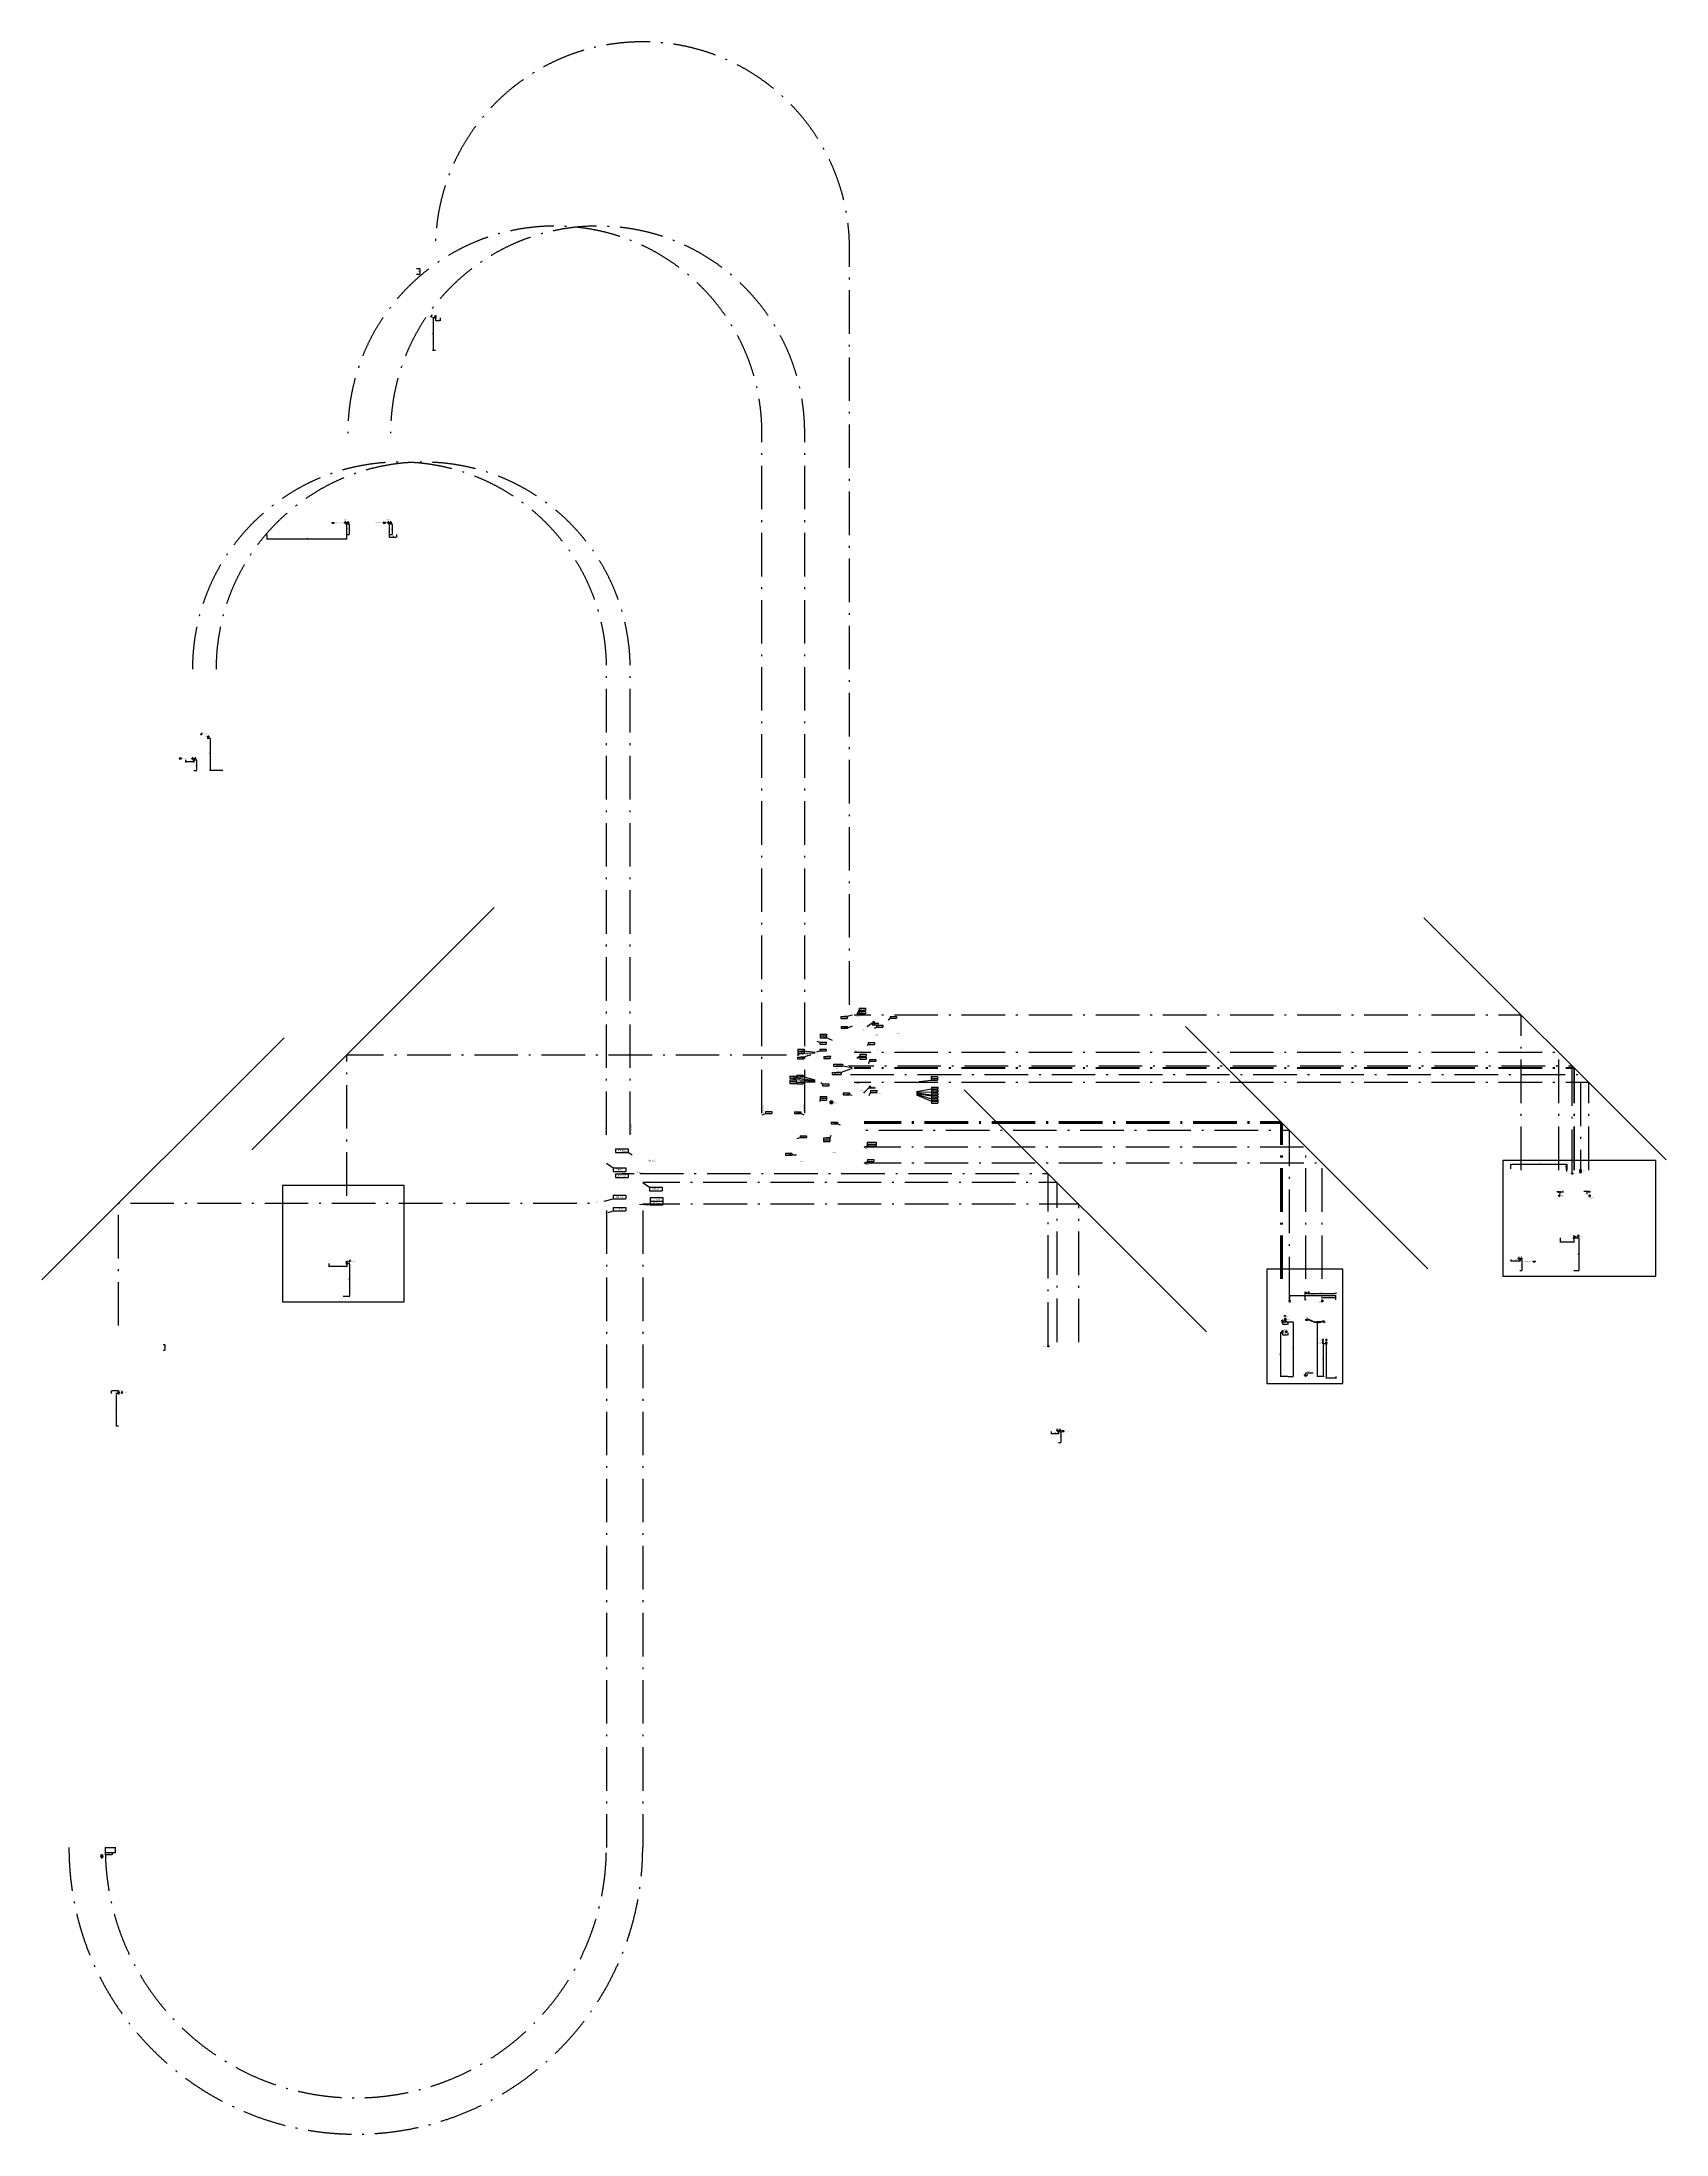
# Model space of a CAD drawing. Header units: millimetres. Extents: x -11832 to 36107, y -44400 to 39810.
# Drawn here: x -8658 to 36107, y -17880 to 39810 of the extents above; entities that cross this region are included whole.
import ezdxf
from ezdxf.enums import TextEntityAlignment as Align

# ---------------------------------------------------------------- set-up
doc = ezdxf.new("R2010")
doc.units = ezdxf.units.MM
doc.header["$PDMODE"] = 34
doc.header["$PDSIZE"] = 25
doc.linetypes.add('ACAD_ISO10W100', pattern=[18.5, 12, -3, 0.5, -3])
doc.linetypes.add('DASHED', pattern=[19.05, 12.7, -6.35])
doc.layers.add('02 ЭОМ и СС', color=7, linetype='Continuous')
doc.layers.add('11 Привязка размеры', color=7, linetype='Continuous')
doc.layers.add('100 noprint', color=1, linetype='Continuous', plot=False)
doc.styles.add('GOST typeA', font='')
doc.styles.get("Standard").update_dxf_attribs({"font": ''})
doc.styles.add('ГОСТ-ISOCPEUR', font='isocpeui.ttf', dxfattribs={"width": 0.8})
doc.styles.get('GOST typeA').set_extended_font_data('GOST type A')
doc.styles.get('Standard').set_extended_font_data('Ubuntu')
doc.dimstyles.new('ISO-25', dxfattribs={"dimtxt": 2.5, "dimasz": 2.5, "dimexe": 1.25, "dimexo": 0.625, "dimtad": 1, "dimtxsty": 'Standard', "dimcen": 2.5, "dimadec": 0, "dimazin": 0, "dimtfac": 1, "dimtmove": 0, "dimatfit": 3, "dimfxl": 1, "dimarcsym": 0})

# ---------------------------------------------------------------- blocks, each defined once
blk = doc.blocks.new('часы')
at = {"color": 0, "lineweight": -2}
for q in [(9893.5, 982.5), (9894.2, 981.5)]:
    blk.add_line((9893.5, 981.5), q, dxfattribs=at)
blk.add_circle((9893.5, 981.5), 1.5, dxfattribs=at)
blk = doc.blocks.new('геркон')
at = {"lineweight": -2}
for points in [[(3, 2), (3, 3), (0, 3), (0, 2)], [(3, 0), (3, 1), (0, 1), (0, 0)]]:
    blk.add_hatch(color=0, dxfattribs=at).paths.add_polyline_path(points)
at = {"color": 0, "lineweight": -2}
for p, q in [((0, 0), (0, 3)), ((0, 3), (3, 3)), ((0, 2), (3, 2)), ((0, 1), (3, 1)), ((3, 0), (0, 0)), ((3, 3), (3, 0))]:
    blk.add_line(p, q, dxfattribs=at)
blk = doc.blocks.new('Охранный датчик')
blk.add_hatch(color=0).paths.add_polyline_path([(3, 3), (0, 3), (0, 0), (3, 0), (1.5, 1.5)])
at = {"color": 0}
for p, q in [((3, 3), (1.5, 1.5)), ((1.5, 1.5), (3, 0))]:
    blk.add_line(p, q, dxfattribs=at)
blk.add_lwpolyline([(3, 0), (0, 0), (0, 3), (3, 3)], close=True, dxfattribs=at)
blk = doc.blocks.new('розетка скрытая трехполюсная')
at = {"color": 0, "lineweight": -2}
for p, q in [((-1.5, 1.5), (1.5, 1.5)), ((-1.5, 0), (1.5, 0)), ((0, 0), (0, 3))]:
    blk.add_line(p, q, dxfattribs=at)
blk.add_arc((0, 0), 1.5, 0, 180, dxfattribs=at)
blk = doc.blocks.new('кнопка 1')
at = {"color": 0, "lineweight": -2}
for p, q in [((0.3, 0.9), (1.4, 3.8)), ((1.4, 3.8), (2.3, 3.4))]:
    blk.add_line(p, q, dxfattribs=at)
blk.add_circle((0, 0), 1, dxfattribs=at)
blk = doc.blocks.new('кнопка 2')
at = {"color": 0, "lineweight": -2}
for p, q in [((0.3, 0.9), (1.4, 3.8)), ((0.7, 0.7), (2.9, 2.9)), ((1.4, 3.8), (2.3, 3.4)), ((2.9, 2.9), (3.7, 2))]:
    blk.add_line(p, q, dxfattribs=at)
blk.add_circle((0, 0), 1, dxfattribs=at)
blk = doc.blocks.new('ИП')
at = {"color": 0}
for p, q in [((0.9, 1.5), (1.9, 1.5)), ((1.4, 1), (1.4, 2)), ((4.1, 1.5), (3.1, 1.5))]:
    blk.add_line(p, q, dxfattribs=at)
blk.add_lwpolyline([(0, 0), (5, 0), (5, 3), (0, 3)], close=True, dxfattribs=at)
blk = doc.blocks.new('видеокамера 800х600')
at = {"color": 0}
for p, q in [((0, 0), (0, 3)), ((0, 3), (5, 3)), ((5, 0), (0, 0)), ((5, 3), (5, 0)), ((5, 1.5), (6.5, 3)), ((6.5, 0), (5, 1.5)), ((6.5, 3), (6.5, 0))]:
    blk.add_line(p, q, dxfattribs=at)
blk = doc.blocks.new('аудиодомофон')
at = {"color": 0, "lineweight": -2}
for p, q in [((1, 1.5), (1, 3.5)), ((1, 3.5), (2, 3.5)), ((2, 1.5), (1, 1.5)), ((2, 3.5), (3, 4.5)), ((2, 3.5), (2, 1.5)), ((2, 1.5), (3, 0.5)), ((3, 4.5), (3, 0.5))]:
    blk.add_line(p, q, dxfattribs=at)
blk.add_lwpolyline([(0, 0), (0, 5), (4, 5), (4, 0)], close=True, dxfattribs=at)
blk = doc.blocks.new('монитор')
at = {"color": 0}
for points in [[(5, 5), (0, 5), (0, 0), (5, 0)], [(4.5, 4.5), (0.5, 4.5), (0.5, 0.5), (4.5, 0.5)]]:
    blk.add_lwpolyline(points, close=True, dxfattribs=at)
blk = doc.blocks.new('*D15')
at = {"layer": '11 Привязка размеры', "color": 0, "lineweight": -2, "transparency": 16777216}
for p, q in [((26742, 3913), (26742, 2954)), ((26982, 2964), (26762, 2964)), ((27002, 3013), (27002, 2954))]:
    blk.add_line(p, q, dxfattribs=at)
at = {"layer": '11 Привязка размеры', "color": 0, "transparency": 16777216}
for points in [[(26762, 2967), (26762, 2960), (26742, 2964)], [(26982, 2960), (26982, 2967), (27002, 2964)]]:
    blk.add_solid(points, dxfattribs=at)
at = {"layer": 'Defpoints', "color": 0, "transparency": 16777216}
for p in [(26742, 3913), (26742, 2964), (27002, 3013)]:
    blk.add_point(p, dxfattribs=at)
at = {"layer": '11 Привязка размеры', "color": 0, "transparency": 16777216, "insert": (26872, 2986), "char_height": 25, "attachment_point": 5, "style": 'ГОСТ-ISOCPEUR'}
blk.add_mtext('260', dxfattribs=at)
blk = doc.blocks.new('*D16')
at = {"layer": '11 Привязка размеры', "color": 0, "lineweight": -2, "transparency": 16777216}
for p, q in [((26742, 3913), (26653, 3913)), ((26663, 3033), (26663, 3893)), ((26682, 3013), (26653, 3013))]:
    blk.add_line(p, q, dxfattribs=at)
at = {"layer": '11 Привязка размеры', "color": 0, "transparency": 16777216}
for points in [[(26666, 3893), (26660, 3893), (26663, 3913)], [(26660, 3033), (26666, 3033), (26663, 3013)]]:
    blk.add_solid(points, dxfattribs=at)
at = {"layer": 'Defpoints', "color": 0, "transparency": 16777216}
for p in [(26663, 3913), (26742, 3913), (26682, 3013)]:
    blk.add_point(p, dxfattribs=at)
at = {"layer": '11 Привязка размеры', "color": 0, "transparency": 16777216, "insert": (26640, 3463), "char_height": 25, "attachment_point": 5, "rotation": 90, "style": 'ГОСТ-ISOCPEUR'}
blk.add_mtext('900', dxfattribs=at)
blk = doc.blocks.new('*D17')
at = {"layer": '11 Привязка размеры', "color": 0, "lineweight": -2, "transparency": 16777216}
for p, q in [((25532, 4213), (25471, 4213)), ((25481, 4193), (25481, 3033)), ((25682, 3013), (25471, 3013))]:
    blk.add_line(p, q, dxfattribs=at)
at = {"layer": '11 Привязка размеры', "color": 0, "transparency": 16777216}
for points in [[(25484, 4193), (25477, 4193), (25481, 4213)], [(25477, 3033), (25484, 3033), (25481, 3013)]]:
    blk.add_solid(points, dxfattribs=at)
at = {"layer": 'Defpoints', "color": 0, "transparency": 16777216}
for p in [(25532, 4213), (25481, 3013), (25682, 3013)]:
    blk.add_point(p, dxfattribs=at)
at = {"layer": '11 Привязка размеры', "color": 0, "transparency": 16777216, "insert": (25458, 3613), "char_height": 25, "attachment_point": 5, "rotation": 90, "style": 'ГОСТ-ISOCPEUR'}
blk.add_mtext('1200', dxfattribs=at)
blk = doc.blocks.new('*D18')
at = {"layer": '11 Привязка размеры', "color": 0, "lineweight": -2, "transparency": 16777216}
for p, q in [((25532, 4213), (25532, 4152)), ((25552, 4162), (25662, 4162)), ((25682, 4213), (25682, 4152))]:
    blk.add_line(p, q, dxfattribs=at)
at = {"layer": '11 Привязка размеры', "color": 0, "transparency": 16777216}
for points in [[(25552, 4166), (25552, 4159), (25532, 4162)], [(25662, 4159), (25662, 4166), (25682, 4162)]]:
    blk.add_solid(points, dxfattribs=at)
at = {"layer": 'Defpoints', "color": 0, "transparency": 16777216}
for p in [(25532, 4213), (25682, 4213), (25682, 4162)]:
    blk.add_point(p, dxfattribs=at)
at = {"layer": '11 Привязка размеры', "color": 0, "transparency": 16777216, "insert": (25607, 4185), "char_height": 25, "attachment_point": 5, "style": 'ГОСТ-ISOCPEUR'}
blk.add_mtext('150', dxfattribs=at)
blk = doc.blocks.new('*D19')
at = {"layer": '11 Привязка размеры', "color": 0, "lineweight": -2, "transparency": 16777216}
for p, q in [((25532, 4513), (25837, 4513)), ((25827, 4493), (25827, 3033)), ((25682, 3013), (25837, 3013))]:
    blk.add_line(p, q, dxfattribs=at)
at = {"layer": '11 Привязка размеры', "color": 0, "transparency": 16777216}
for points in [[(25830, 4493), (25823, 4493), (25827, 4513)], [(25823, 3033), (25830, 3033), (25827, 3013)]]:
    blk.add_solid(points, dxfattribs=at)
at = {"layer": 'Defpoints', "color": 0, "transparency": 16777216}
for p in [(25532, 4513), (25682, 3013), (25827, 3013)]:
    blk.add_point(p, dxfattribs=at)
at = {"layer": '11 Привязка размеры', "color": 0, "transparency": 16777216, "insert": (25804, 3763), "char_height": 25, "attachment_point": 5, "rotation": 90, "style": 'ГОСТ-ISOCPEUR'}
blk.add_mtext('1500', dxfattribs=at)
blk = doc.blocks.new('*D20')
at = {"layer": '11 Привязка размеры', "color": 0, "lineweight": -2, "transparency": 16777216}
for p, q in [((25532, 4513), (25532, 4442)), ((25552, 4452), (25662, 4452)), ((25682, 4513), (25682, 4442))]:
    blk.add_line(p, q, dxfattribs=at)
at = {"layer": '11 Привязка размеры', "color": 0, "transparency": 16777216}
for points in [[(25552, 4456), (25552, 4449), (25532, 4452)], [(25662, 4449), (25662, 4456), (25682, 4452)]]:
    blk.add_solid(points, dxfattribs=at)
at = {"layer": 'Defpoints', "color": 0, "transparency": 16777216}
for p in [(25532, 4513), (25682, 4513), (25682, 4452)]:
    blk.add_point(p, dxfattribs=at)
at = {"layer": '11 Привязка размеры', "color": 0, "transparency": 16777216, "insert": (25607, 4475), "char_height": 25, "attachment_point": 5, "style": 'ГОСТ-ISOCPEUR'}
blk.add_mtext('150', dxfattribs=at)
blk = doc.blocks.new('*D21')
at = {"layer": '11 Привязка размеры', "color": 0, "lineweight": -2, "transparency": 16777216}
for p, q in [((26682, 4513), (26484, 4513)), ((26494, 4493), (26494, 3033)), ((26682, 3013), (26484, 3013))]:
    blk.add_line(p, q, dxfattribs=at)
at = {"layer": '11 Привязка размеры', "color": 0, "transparency": 16777216}
for points in [[(26497, 4493), (26490, 4493), (26494, 4513)], [(26490, 3033), (26497, 3033), (26494, 3013)]]:
    blk.add_solid(points, dxfattribs=at)
at = {"layer": 'Defpoints', "color": 0, "transparency": 16777216}
for p in [(26682, 4513), (26494, 3013), (26682, 3013)]:
    blk.add_point(p, dxfattribs=at)
at = {"layer": '11 Привязка размеры', "color": 0, "transparency": 16777216, "insert": (26471, 3763), "char_height": 25, "attachment_point": 5, "rotation": 90, "style": 'ГОСТ-ISOCPEUR'}
blk.add_mtext('1500', dxfattribs=at)
blk = doc.blocks.new('*D22')
at = {"layer": '11 Привязка размеры', "color": 0, "lineweight": -2, "transparency": 16777216}
for p, q in [((26632, 5161), (26632, 5203)), ((26652, 5193), (26982, 5193)), ((27002, 5123), (27002, 5203))]:
    blk.add_line(p, q, dxfattribs=at)
at = {"layer": '11 Привязка размеры', "color": 0, "transparency": 16777216}
for points in [[(26652, 5196), (26652, 5190), (26632, 5193)], [(26982, 5190), (26982, 5196), (27002, 5193)]]:
    blk.add_solid(points, dxfattribs=at)
at = {"layer": 'Defpoints', "color": 0, "transparency": 16777216}
for p in [(27002, 5193), (26632, 5161), (27002, 5123)]:
    blk.add_point(p, dxfattribs=at)
at = {"layer": '11 Привязка размеры', "color": 0, "transparency": 16777216, "insert": (26817, 5215), "char_height": 25, "attachment_point": 5, "style": 'ГОСТ-ISOCPEUR'}
blk.add_mtext('370', dxfattribs=at)
blk = doc.blocks.new('*D23')
at = {"layer": '11 Привязка размеры', "color": 0, "lineweight": -2, "transparency": 16777216}
for p, q in [((25732, 5161), (25732, 5250)), ((25752, 5240), (26982, 5240)), ((27002, 5124), (27002, 5250))]:
    blk.add_line(p, q, dxfattribs=at)
at = {"layer": '11 Привязка размеры', "color": 0, "transparency": 16777216}
for points in [[(25752, 5244), (25752, 5237), (25732, 5240)], [(26982, 5237), (26982, 5244), (27002, 5240)]]:
    blk.add_solid(points, dxfattribs=at)
at = {"layer": 'Defpoints', "color": 0, "transparency": 16777216}
for p in [(27002, 5240), (25732, 5161), (27002, 5124)]:
    blk.add_point(p, dxfattribs=at)
at = {"layer": '11 Привязка размеры', "color": 0, "transparency": 16777216, "insert": (26367, 5263), "char_height": 25, "attachment_point": 5, "style": 'ГОСТ-ISOCPEUR'}
blk.add_mtext('1270', dxfattribs=at)
blk = doc.blocks.new('*D24')
at = {"layer": '11 Привязка размеры', "color": 0, "lineweight": -2, "transparency": 16777216}
for p, q in [((26182, 5323), (26182, 5285)), ((26202, 5295), (26982, 5295)), ((27002, 5323), (27002, 5285))]:
    blk.add_line(p, q, dxfattribs=at)
at = {"layer": '11 Привязка размеры', "color": 0, "transparency": 16777216}
for points in [[(26202, 5298), (26202, 5291), (26182, 5295)], [(26982, 5291), (26982, 5298), (27002, 5295)]]:
    blk.add_solid(points, dxfattribs=at)
at = {"layer": 'Defpoints', "color": 0, "transparency": 16777216}
for p in [(26182, 5323), (27002, 5323), (27002, 5295)]:
    blk.add_point(p, dxfattribs=at)
at = {"layer": '11 Привязка размеры', "color": 0, "transparency": 16777216, "insert": (26592, 5317), "char_height": 25, "attachment_point": 5, "style": 'ГОСТ-ISOCPEUR'}
blk.add_mtext('820', dxfattribs=at)
blk = doc.blocks.new('*D25')
at = {"layer": '11 Привязка размеры', "color": 0, "lineweight": -2, "transparency": 16777216}
for p, q in [((26182, 5323), (26139, 5323)), ((26149, 5303), (26149, 5143)), ((26182, 5123), (26139, 5123))]:
    blk.add_line(p, q, dxfattribs=at)
at = {"layer": '11 Привязка размеры', "color": 0, "transparency": 16777216}
for points in [[(26152, 5303), (26145, 5303), (26149, 5323)], [(26145, 5143), (26152, 5143), (26149, 5123)]]:
    blk.add_solid(points, dxfattribs=at)
at = {"layer": 'Defpoints', "color": 0, "transparency": 16777216}
for p in [(26182, 5323), (26149, 5123), (26182, 5123)]:
    blk.add_point(p, dxfattribs=at)
at = {"layer": '11 Привязка размеры', "color": 0, "transparency": 16777216, "insert": (26126, 5223), "char_height": 25, "attachment_point": 5, "rotation": 90, "style": 'ГОСТ-ISOCPEUR'}
blk.add_mtext('200', dxfattribs=at)
blk = doc.blocks.new('*D27')
at = {"layer": '11 Привязка размеры', "color": 0, "lineweight": -2, "transparency": 16777216}
for p, q in [((19361, 1493), (19435, 1493)), ((19361, 1193), (19435, 1193)), ((19425, 1473), (19425, 1213))]:
    blk.add_line(p, q, dxfattribs=at)
at = {"layer": '11 Привязка размеры', "color": 0, "transparency": 16777216}
for points in [[(19428, 1473), (19422, 1473), (19425, 1493)], [(19422, 1213), (19428, 1213), (19425, 1193)]]:
    blk.add_solid(points, dxfattribs=at)
at = {"layer": 'Defpoints', "color": 0, "transparency": 16777216}
for p in [(19361, 1493), (19361, 1193), (19425, 1193)]:
    blk.add_point(p, dxfattribs=at)
at = {"layer": '11 Привязка размеры', "color": 0, "transparency": 16777216, "insert": (19402, 1343), "char_height": 25, "attachment_point": 5, "rotation": 90, "style": 'ГОСТ-ISOCPEUR'}
blk.add_mtext('300', dxfattribs=at)
blk = doc.blocks.new('*D28')
at = {"layer": '11 Привязка размеры', "color": 0, "lineweight": -2, "transparency": 16777216}
for p, q in [((19162, 1493), (19162, 1422)), ((19342, 1432), (19182, 1432)), ((19362, 1493), (19362, 1422))]:
    blk.add_line(p, q, dxfattribs=at)
at = {"layer": '11 Привязка размеры', "color": 0, "transparency": 16777216}
for points in [[(19182, 1435), (19182, 1428), (19162, 1432)], [(19342, 1428), (19342, 1435), (19362, 1432)]]:
    blk.add_solid(points, dxfattribs=at)
at = {"layer": 'Defpoints', "color": 0, "transparency": 16777216}
for p in [(19162, 1493), (19162, 1432), (19362, 1493)]:
    blk.add_point(p, dxfattribs=at)
at = {"layer": '11 Привязка размеры', "color": 0, "transparency": 16777216, "insert": (19262, 1454), "char_height": 25, "attachment_point": 5, "style": 'ГОСТ-ISOCPEUR'}
blk.add_mtext('200', dxfattribs=at)
blk = doc.blocks.new('датчик температуры')
at = {"color": 0, "lineweight": -2}
for p, q in [((-2, 0), (2, 0)), ((0, 2), (0, 0))]:
    blk.add_line(p, q, dxfattribs=at)
blk.add_circle((0, 5), 3, dxfattribs=at)
at = {"color": 0, "lineweight": -2, "style": 'ГОСТ-ISOCPEUR', "width": 0.6}
blk.add_text('T', height=2.5, rotation=360, dxfattribs=at).set_placement((0, 5), align=Align.MIDDLE_CENTER)
blk = doc.blocks.new('*D29')
at = {"layer": '11 Привязка размеры', "color": 0, "lineweight": -2, "transparency": 16777216}
for p, q in [((-6911, -9973), (-6616, -9973)), ((-6911, -10112), (-6616, -10112)), ((-6626, -10092), (-6626, -9993))]:
    blk.add_line(p, q, dxfattribs=at)
at = {"layer": '11 Привязка размеры', "color": 0, "transparency": 16777216}
for points in [[(-6622, -9993), (-6629, -9993), (-6626, -9973)], [(-6629, -10092), (-6622, -10092), (-6626, -10112)]]:
    blk.add_solid(points, dxfattribs=at)
at = {"layer": 'Defpoints', "color": 0, "transparency": 16777216}
for p in [(-6911, -9973), (-6911, -10112), (-6626, -9973)]:
    blk.add_point(p, dxfattribs=at)
at = {"layer": '11 Привязка размеры', "color": 0, "transparency": 16777216, "insert": (-6648, -10043), "char_height": 25, "attachment_point": 5, "rotation": 90, "style": 'ГОСТ-ISOCPEUR'}
blk.add_mtext('139', dxfattribs=at)
blk = doc.blocks.new('*D30')
at = {"layer": '11 Привязка размеры', "color": 0, "lineweight": -2, "transparency": 16777216}
for p, q in [((-6911, -10112), (-6911, -10175)), ((-6891, -10165), (-6742, -10165)), ((-6722, -10112), (-6722, -10175))]:
    blk.add_line(p, q, dxfattribs=at)
at = {"layer": '11 Привязка размеры', "color": 0, "transparency": 16777216}
for points in [[(-6891, -10162), (-6891, -10168), (-6911, -10165)], [(-6742, -10168), (-6742, -10162), (-6722, -10165)]]:
    blk.add_solid(points, dxfattribs=at)
at = {"layer": 'Defpoints', "color": 0, "transparency": 16777216}
for p in [(-6911, -10112), (-6722, -10112), (-6722, -10165)]:
    blk.add_point(p, dxfattribs=at)
at = {"layer": '11 Привязка размеры', "color": 0, "transparency": 16777216, "insert": (-6817, -10143), "char_height": 25, "attachment_point": 5, "style": 'ГОСТ-ISOCPEUR'}
blk.add_mtext('189', dxfattribs=at)
blk = doc.blocks.new('*D31')
at = {"layer": '11 Привязка размеры', "color": 0, "lineweight": -2, "transparency": 16777216}
for p, q in [((-6543, 2537), (-6617, 2537)), ((-6607, 2517), (-6607, 1657)), ((-6543, 1637), (-6617, 1637))]:
    blk.add_line(p, q, dxfattribs=at)
at = {"layer": '11 Привязка размеры', "color": 0, "transparency": 16777216}
for points in [[(-6603, 2517), (-6610, 2517), (-6607, 2537)], [(-6610, 1657), (-6603, 1657), (-6607, 1637)]]:
    blk.add_solid(points, dxfattribs=at)
at = {"layer": 'Defpoints', "color": 0, "transparency": 16777216}
for p in [(-6543, 2537), (-6607, 1637), (-6543, 1637)]:
    blk.add_point(p, dxfattribs=at)
at = {"layer": '11 Привязка размеры', "color": 0, "transparency": 16777216, "insert": (-6629, 2087), "char_height": 25, "attachment_point": 5, "rotation": 90, "style": 'ГОСТ-ISOCPEUR'}
blk.add_mtext('900', dxfattribs=at)
blk = doc.blocks.new('*D32')
at = {"layer": '11 Привязка размеры', "color": 0, "lineweight": -2, "transparency": 16777216}
for p, q in [((-6743, 2537), (-6743, 2621)), ((-6563, 2611), (-6723, 2611)), ((-6543, 2537), (-6543, 2621))]:
    blk.add_line(p, q, dxfattribs=at)
at = {"layer": '11 Привязка размеры', "color": 0, "transparency": 16777216}
for points in [[(-6723, 2615), (-6723, 2608), (-6743, 2611)], [(-6563, 2608), (-6563, 2615), (-6543, 2611)]]:
    blk.add_solid(points, dxfattribs=at)
at = {"layer": 'Defpoints', "color": 0, "transparency": 16777216}
for p in [(-6743, 2611), (-6743, 2537), (-6543, 2537)]:
    blk.add_point(p, dxfattribs=at)
at = {"layer": '11 Привязка размеры', "color": 0, "transparency": 16777216, "insert": (-6643, 2634), "char_height": 25, "attachment_point": 5, "style": 'ГОСТ-ISOCPEUR'}
blk.add_mtext('200', dxfattribs=at)
blk = doc.blocks.new('*D33')
at = {"layer": '11 Привязка размеры', "color": 0, "lineweight": -2, "transparency": 16777216}
for p, q in [((-4702, 20015), (-4702, 19944)), ((-4492, 19954), (-4682, 19954)), ((-4472, 20015), (-4472, 19944))]:
    blk.add_line(p, q, dxfattribs=at)
at = {"layer": '11 Привязка размеры', "color": 0, "transparency": 16777216}
for points in [[(-4682, 19958), (-4682, 19951), (-4702, 19954)], [(-4492, 19951), (-4492, 19958), (-4472, 19954)]]:
    blk.add_solid(points, dxfattribs=at)
at = {"layer": 'Defpoints', "color": 0, "transparency": 16777216}
for p in [(-4702, 20015), (-4702, 19954), (-4472, 20015)]:
    blk.add_point(p, dxfattribs=at)
at = {"layer": '11 Привязка размеры', "color": 0, "transparency": 16777216, "insert": (-4587, 19977), "char_height": 25, "attachment_point": 5, "style": 'ГОСТ-ISOCPEUR'}
blk.add_mtext('230', dxfattribs=at)
blk = doc.blocks.new('*D34')
at = {"layer": '11 Привязка размеры', "color": 0, "lineweight": -2, "transparency": 16777216}
for p, q in [((-4075, 20615), (-4014, 20615)), ((-4024, 20595), (-4024, 19735)), ((-3672, 19715), (-4034, 19715))]:
    blk.add_line(p, q, dxfattribs=at)
at = {"layer": '11 Привязка размеры', "color": 0, "transparency": 16777216}
for points in [[(-4021, 20595), (-4027, 20595), (-4024, 20615)], [(-4027, 19735), (-4021, 19735), (-4024, 19715)]]:
    blk.add_solid(points, dxfattribs=at)
at = {"layer": 'Defpoints', "color": 0, "transparency": 16777216}
for p in [(-4075, 20615), (-4024, 19715), (-3672, 19715)]:
    blk.add_point(p, dxfattribs=at)
at = {"layer": '11 Привязка размеры', "color": 0, "transparency": 16777216, "insert": (-4047, 20180), "char_height": 25, "attachment_point": 5, "rotation": 90, "style": 'ГОСТ-ISOCPEUR'}
blk.add_mtext('900', dxfattribs=at)
blk = doc.blocks.new('*D35')
at = {"layer": '11 Привязка размеры', "color": 0, "lineweight": -2, "transparency": 16777216}
for p, q in [((-4472, 20015), (-4383, 20015)), ((-4472, 19715), (-4383, 19715)), ((-4393, 19995), (-4393, 19735))]:
    blk.add_line(p, q, dxfattribs=at)
at = {"layer": '11 Привязка размеры', "color": 0, "transparency": 16777216}
for points in [[(-4390, 19995), (-4397, 19995), (-4393, 20015)], [(-4397, 19735), (-4390, 19735), (-4393, 19715)]]:
    blk.add_solid(points, dxfattribs=at)
at = {"layer": 'Defpoints', "color": 0, "transparency": 16777216}
for p in [(-4472, 20015), (-4472, 19715), (-4393, 19715)]:
    blk.add_point(p, dxfattribs=at)
at = {"layer": '11 Привязка размеры', "color": 0, "transparency": 16777216, "insert": (-4416, 19865), "char_height": 25, "attachment_point": 5, "rotation": 90, "style": 'ГОСТ-ISOCPEUR'}
blk.add_mtext('300', dxfattribs=at)
blk = doc.blocks.new('*D36')
at = {"layer": '11 Привязка размеры', "color": 0, "lineweight": -2, "transparency": 16777216}
for p, q in [((918, 26523), (1005, 26523)), ((918, 26223), (1005, 26223)), ((995, 26503), (995, 26243))]:
    blk.add_line(p, q, dxfattribs=at)
at = {"layer": '11 Привязка размеры', "color": 0, "transparency": 16777216}
for points in [[(998, 26503), (991, 26503), (995, 26523)], [(991, 26243), (998, 26243), (995, 26223)]]:
    blk.add_solid(points, dxfattribs=at)
at = {"layer": 'Defpoints', "color": 0, "transparency": 16777216}
for p in [(918, 26523), (918, 26223), (995, 26223)]:
    blk.add_point(p, dxfattribs=at)
at = {"layer": '11 Привязка размеры', "color": 0, "transparency": 16777216, "insert": (972, 26373), "char_height": 25, "attachment_point": 5, "rotation": 90, "style": 'ГОСТ-ISOCPEUR'}
blk.add_mtext('300', dxfattribs=at)
blk = doc.blocks.new('*D37')
at = {"layer": '11 Привязка размеры', "color": 0, "lineweight": -2, "transparency": 16777216}
for p, q in [((-262, 26523), (-183, 26523)), ((-262, 26223), (-183, 26223)), ((-193, 26503), (-193, 26243))]:
    blk.add_line(p, q, dxfattribs=at)
at = {"layer": '11 Привязка размеры', "color": 0, "transparency": 16777216}
for points in [[(-190, 26503), (-196, 26503), (-193, 26523)], [(-196, 26243), (-190, 26243), (-193, 26223)]]:
    blk.add_solid(points, dxfattribs=at)
at = {"layer": 'Defpoints', "color": 0, "transparency": 16777216}
for p in [(-262, 26523), (-262, 26223), (-193, 26223)]:
    blk.add_point(p, dxfattribs=at)
at = {"layer": '11 Привязка размеры', "color": 0, "transparency": 16777216, "insert": (-216, 26373), "char_height": 25, "attachment_point": 5, "rotation": 90, "style": 'ГОСТ-ISOCPEUR'}
blk.add_mtext('300', dxfattribs=at)
blk = doc.blocks.new('*D38')
at = {"layer": '11 Привязка размеры', "color": 0, "lineweight": -2, "transparency": 16777216}
for p, q in [((918, 26523), (918, 26146)), ((938, 26156), (1098, 26156)), ((1118, 26223), (1118, 26146))]:
    blk.add_line(p, q, dxfattribs=at)
at = {"layer": '11 Привязка размеры', "color": 0, "transparency": 16777216}
for points in [[(938, 26159), (938, 26152), (918, 26156)], [(1098, 26152), (1098, 26159), (1118, 26156)]]:
    blk.add_solid(points, dxfattribs=at)
at = {"layer": 'Defpoints', "color": 0, "transparency": 16777216}
for p in [(918, 26523), (1118, 26223), (1118, 26156)]:
    blk.add_point(p, dxfattribs=at)
at = {"layer": '11 Привязка размеры', "color": 0, "transparency": 16777216, "insert": (1018, 26178), "char_height": 25, "attachment_point": 5, "style": 'ГОСТ-ISOCPEUR'}
blk.add_mtext('200', dxfattribs=at)
blk = doc.blocks.new('*D39')
at = {"layer": '11 Привязка размеры', "color": 0, "lineweight": -2, "transparency": 16777216}
for p, q in [((-2462, 26223), (-2462, 26089)), ((-282, 26099), (-2442, 26099)), ((-262, 26523), (-262, 26089))]:
    blk.add_line(p, q, dxfattribs=at)
at = {"layer": '11 Привязка размеры', "color": 0, "transparency": 16777216}
for points in [[(-2442, 26102), (-2442, 26095), (-2462, 26099)], [(-282, 26095), (-282, 26102), (-262, 26099)]]:
    blk.add_solid(points, dxfattribs=at)
at = {"layer": 'Defpoints', "color": 0, "transparency": 16777216}
for p in [(-2462, 26223), (-2462, 26099), (-262, 26523)]:
    blk.add_point(p, dxfattribs=at)
at = {"layer": '11 Привязка размеры', "color": 0, "transparency": 16777216, "insert": (-1362, 26121), "char_height": 25, "attachment_point": 5, "style": 'ГОСТ-ISOCPEUR'}
blk.add_mtext('2200', dxfattribs=at)
blk = doc.blocks.new('*D40')
at = {"layer": '11 Привязка размеры', "color": 0, "lineweight": -2, "transparency": 16777216}
for p, q in [((-253, 6127), (-170, 6127)), ((-180, 6107), (-180, 5247)), ((-353, 5227), (-170, 5227))]:
    blk.add_line(p, q, dxfattribs=at)
at = {"layer": '11 Привязка размеры', "color": 0, "transparency": 16777216}
for points in [[(-176, 6107), (-183, 6107), (-180, 6127)], [(-183, 5247), (-176, 5247), (-180, 5227)]]:
    blk.add_solid(points, dxfattribs=at)
at = {"layer": 'Defpoints', "color": 0, "transparency": 16777216}
for p in [(-253, 6127), (-353, 5227), (-180, 5227)]:
    blk.add_point(p, dxfattribs=at)
at = {"layer": '11 Привязка размеры', "color": 0, "transparency": 16777216, "insert": (-202, 5677), "char_height": 25, "attachment_point": 5, "rotation": 90, "style": 'ГОСТ-ISOCPEUR'}
blk.add_mtext('900', dxfattribs=at)
blk = doc.blocks.new('*D41')
at = {"layer": '11 Привязка размеры', "color": 0, "lineweight": -2, "transparency": 16777216}
for p, q in [((-753, 6127), (-753, 6033)), ((-273, 6043), (-733, 6043)), ((-253, 6127), (-253, 6033))]:
    blk.add_line(p, q, dxfattribs=at)
at = {"layer": '11 Привязка размеры', "color": 0, "transparency": 16777216}
for points in [[(-733, 6046), (-733, 6039), (-753, 6043)], [(-273, 6039), (-273, 6046), (-253, 6043)]]:
    blk.add_solid(points, dxfattribs=at)
at = {"layer": 'Defpoints', "color": 0, "transparency": 16777216}
for p in [(-753, 6127), (-753, 6043), (-253, 6127)]:
    blk.add_point(p, dxfattribs=at)
at = {"layer": '11 Привязка размеры', "color": 0, "transparency": 16777216, "insert": (-553, 6065), "char_height": 25, "attachment_point": 5, "style": 'ГОСТ-ISOCPEUR'}
blk.add_mtext('500', dxfattribs=at)
blk = doc.blocks.new('*D42')
at = {"layer": '11 Привязка размеры', "color": 0, "lineweight": -2, "transparency": 16777216}
for p, q in [((2188, 32203), (2188, 32117)), ((2208, 32127), (2298, 32127)), ((2318, 32203), (2318, 32117))]:
    blk.add_line(p, q, dxfattribs=at)
at = {"layer": '11 Привязка размеры', "color": 0, "transparency": 16777216}
for points in [[(2208, 32130), (2208, 32124), (2188, 32127)], [(2298, 32124), (2298, 32130), (2318, 32127)]]:
    blk.add_solid(points, dxfattribs=at)
at = {"layer": 'Defpoints', "color": 0, "transparency": 16777216}
for p in [(2188, 32203), (2318, 32203), (2318, 32127)]:
    blk.add_point(p, dxfattribs=at)
at = {"layer": '11 Привязка размеры', "color": 0, "transparency": 16777216, "insert": (2253, 32149), "char_height": 25, "attachment_point": 5, "style": 'ГОСТ-ISOCPEUR'}
blk.add_mtext('130', dxfattribs=at)
blk = doc.blocks.new('*D43')
at = {"layer": '11 Привязка размеры', "color": 0, "lineweight": -2, "transparency": 16777216}
for p, q in [((2188, 32203), (2112, 32203)), ((2122, 32183), (2122, 31323)), ((2188, 31303), (2112, 31303))]:
    blk.add_line(p, q, dxfattribs=at)
at = {"layer": '11 Привязка размеры', "color": 0, "transparency": 16777216}
for points in [[(2125, 32183), (2118, 32183), (2122, 32203)], [(2118, 31323), (2125, 31323), (2122, 31303)]]:
    blk.add_solid(points, dxfattribs=at)
at = {"layer": 'Defpoints', "color": 0, "transparency": 16777216}
for p in [(2188, 32203), (2122, 31303), (2188, 31303)]:
    blk.add_point(p, dxfattribs=at)
at = {"layer": '11 Привязка размеры', "color": 0, "transparency": 16777216, "insert": (2099, 31753), "char_height": 25, "attachment_point": 5, "rotation": 90, "style": 'ГОСТ-ISOCPEUR'}
blk.add_mtext('900', dxfattribs=at)
blk = doc.blocks.new('*D44')
at = {"layer": '11 Привязка размеры', "color": 0, "lineweight": -2, "transparency": 16777216}
for p, q in [((1668, 33562), (1767, 33562)), ((1757, 33542), (1757, 33423)), ((1668, 33403), (1767, 33403))]:
    blk.add_line(p, q, dxfattribs=at)
at = {"layer": '11 Привязка размеры', "color": 0, "transparency": 16777216}
for points in [[(1760, 33542), (1754, 33542), (1757, 33562)], [(1754, 33423), (1760, 33423), (1757, 33403)]]:
    blk.add_solid(points, dxfattribs=at)
at = {"layer": 'Defpoints', "color": 0, "transparency": 16777216}
for p in [(1668, 33562), (1668, 33403), (1757, 33403)]:
    blk.add_point(p, dxfattribs=at)
at = {"layer": '11 Привязка размеры', "color": 0, "transparency": 16777216, "insert": (1735, 33482), "char_height": 25, "attachment_point": 5, "rotation": 90, "style": 'ГОСТ-ISOCPEUR'}
blk.add_mtext('159', dxfattribs=at)
blk = doc.blocks.new('*D45')
at = {"layer": '11 Привязка размеры', "color": 0, "lineweight": -2, "transparency": 16777216}
for p, q in [((-5313, 3896), (-5257, 3896)), ((-5313, 3737), (-5257, 3737)), ((-5267, 3876), (-5267, 3757))]:
    blk.add_line(p, q, dxfattribs=at)
at = {"layer": '11 Привязка размеры', "color": 0, "transparency": 16777216}
for points in [[(-5263, 3876), (-5270, 3876), (-5267, 3896)], [(-5270, 3757), (-5263, 3757), (-5267, 3737)]]:
    blk.add_solid(points, dxfattribs=at)
at = {"layer": 'Defpoints', "color": 0, "transparency": 16777216}
for p in [(-5313, 3896), (-5313, 3737), (-5267, 3737)]:
    blk.add_point(p, dxfattribs=at)
at = {"layer": '11 Привязка размеры', "color": 0, "transparency": 16777216, "insert": (-5289, 3817), "char_height": 25, "attachment_point": 5, "rotation": 90, "style": 'ГОСТ-ISOCPEUR'}
blk.add_mtext('159', dxfattribs=at)
blk = doc.blocks.new('*D46')
at = {"layer": '11 Привязка размеры', "color": 0, "lineweight": -2, "transparency": 16777216}
for p, q in [((32079, 6233), (32140, 6233)), ((32079, 5933), (32140, 5933)), ((32130, 6213), (32130, 5953))]:
    blk.add_line(p, q, dxfattribs=at)
at = {"layer": '11 Привязка размеры', "color": 0, "transparency": 16777216}
for points in [[(32134, 6213), (32127, 6213), (32130, 6233)], [(32127, 5953), (32134, 5953), (32130, 5933)]]:
    blk.add_solid(points, dxfattribs=at)
at = {"layer": 'Defpoints', "color": 0, "transparency": 16777216}
for p in [(32079, 6233), (32079, 5933), (32130, 5933)]:
    blk.add_point(p, dxfattribs=at)
at = {"layer": '11 Привязка размеры', "color": 0, "transparency": 16777216, "insert": (32108, 6075), "char_height": 25, "attachment_point": 5, "rotation": 90, "style": 'ГОСТ-ISOCPEUR'}
blk.add_mtext('300', dxfattribs=at)
blk = doc.blocks.new('*D47')
at = {"layer": '11 Привязка размеры', "color": 0, "lineweight": -2, "transparency": 16777216}
for p, q in [((31829, 6233), (31829, 6183)), ((32059, 6193), (31849, 6193)), ((32079, 6233), (32079, 6183))]:
    blk.add_line(p, q, dxfattribs=at)
at = {"layer": '11 Привязка размеры', "color": 0, "transparency": 16777216}
for points in [[(31849, 6196), (31849, 6190), (31829, 6193)], [(32059, 6190), (32059, 6196), (32079, 6193)]]:
    blk.add_solid(points, dxfattribs=at)
at = {"layer": 'Defpoints', "color": 0, "transparency": 16777216}
for p in [(31829, 6233), (31829, 6193), (32079, 6233)]:
    blk.add_point(p, dxfattribs=at)
at = {"layer": '11 Привязка размеры', "color": 0, "transparency": 16777216, "insert": (31954, 6216), "char_height": 25, "attachment_point": 5, "style": 'ГОСТ-ISOCPEUR'}
blk.add_mtext('250', dxfattribs=at)
blk = doc.blocks.new('*D48')
at = {"layer": '11 Привязка размеры', "color": 0, "lineweight": -2, "transparency": 16777216}
for p, q in [((33119, 8106), (33099, 8106)), ((33139, 8071), (33139, 8116)), ((33139, 8106), (33189, 8106)), ((33189, 8033), (33189, 8116)), ((33209, 8106), (33281, 8106))]:
    blk.add_line(p, q, dxfattribs=at)
at = {"layer": '11 Привязка размеры', "color": 0, "transparency": 16777216}
for points in [[(33119, 8102), (33119, 8109), (33139, 8106)], [(33209, 8109), (33209, 8102), (33189, 8106)]]:
    blk.add_solid(points, dxfattribs=at)
at = {"layer": 'Defpoints', "color": 0, "transparency": 16777216}
for p in [(33189, 8106), (33139, 8071), (33189, 8033)]:
    blk.add_point(p, dxfattribs=at)
at = {"layer": '11 Привязка размеры', "color": 0, "transparency": 16777216, "insert": (33255, 8128), "char_height": 25, "attachment_point": 5, "style": 'ГОСТ-ISOCPEUR'}
blk.add_mtext('50', dxfattribs=at)
blk = doc.blocks.new('*D49')
at = {"layer": '11 Привязка размеры', "color": 0, "lineweight": -2, "transparency": 16777216}
for p, q in [((33914, 8107), (33842, 8107)), ((33934, 8033), (33934, 8117)), ((33984, 8107), (33934, 8107)), ((33984, 8071), (33984, 8117)), ((34004, 8107), (34024, 8107))]:
    blk.add_line(p, q, dxfattribs=at)
at = {"layer": '11 Привязка размеры', "color": 0, "transparency": 16777216}
for points in [[(33914, 8103), (33914, 8110), (33934, 8107)], [(34004, 8110), (34004, 8103), (33984, 8107)]]:
    blk.add_solid(points, dxfattribs=at)
at = {"layer": 'Defpoints', "color": 0, "transparency": 16777216}
for p in [(33934, 8107), (33934, 8033), (33984, 8071)]:
    blk.add_point(p, dxfattribs=at)
at = {"layer": '11 Привязка размеры', "color": 0, "transparency": 16777216, "insert": (33868, 8129), "char_height": 25, "attachment_point": 5, "style": 'ГОСТ-ISOCPEUR'}
blk.add_mtext('50', dxfattribs=at)
blk = doc.blocks.new('*D50')
at = {"layer": '11 Привязка размеры', "color": 0, "lineweight": -2, "transparency": 16777216}
for p, q in [((33562, 6833), (33714, 6833)), ((33704, 6813), (33704, 5953)), ((33562, 5933), (33714, 5933))]:
    blk.add_line(p, q, dxfattribs=at)
at = {"layer": '11 Привязка размеры', "color": 0, "transparency": 16777216}
for points in [[(33708, 6813), (33701, 6813), (33704, 6833)], [(33701, 5953), (33708, 5953), (33704, 5933)]]:
    blk.add_solid(points, dxfattribs=at)
at = {"layer": 'Defpoints', "color": 0, "transparency": 16777216}
for p in [(33562, 6833), (33562, 5933), (33704, 5933)]:
    blk.add_point(p, dxfattribs=at)
at = {"layer": '11 Привязка размеры', "color": 0, "transparency": 16777216, "insert": (33682, 6383), "char_height": 25, "attachment_point": 5, "rotation": 90, "style": 'ГОСТ-ISOCPEUR'}
blk.add_mtext('900', dxfattribs=at)
blk = doc.blocks.new('*D51')
at = {"layer": '11 Привязка размеры', "color": 0, "lineweight": -2, "transparency": 16777216}
for p, q in [((33189, 6833), (33189, 6703)), ((33542, 6713), (33209, 6713)), ((33562, 6833), (33562, 6703))]:
    blk.add_line(p, q, dxfattribs=at)
at = {"layer": '11 Привязка размеры', "color": 0, "transparency": 16777216}
for points in [[(33209, 6716), (33209, 6710), (33189, 6713)], [(33542, 6710), (33542, 6716), (33562, 6713)]]:
    blk.add_solid(points, dxfattribs=at)
at = {"layer": 'Defpoints', "color": 0, "transparency": 16777216}
for p in [(33189, 6833), (33189, 6713), (33562, 6833)]:
    blk.add_point(p, dxfattribs=at)
at = {"layer": '11 Привязка размеры', "color": 0, "transparency": 16777216, "insert": (33375, 6736), "char_height": 25, "attachment_point": 5, "style": 'ГОСТ-ISOCPEUR'}
blk.add_mtext('373', dxfattribs=at)
blk = doc.blocks.new('тревожная кнопка')
h = blk.add_hatch(color=0)
h.dxf.hatch_style = 1
edge = h.paths.add_edge_path()
edge.add_arc((0, 0), 0.5, 0, 360)
at = {"color": 0}
for radius in [1.5, 0.5]:
    blk.add_circle((0, 0), radius, dxfattribs=at)
blk = doc.blocks.new('*D53')
at = {"layer": '11 Привязка размеры', "color": 0, "lineweight": -2, "transparency": 16777216}
for p, q in [((33380, 8733), (33347, 8733)), ((33380, 8706), (33347, 8706)), ((33357, 8753), (33357, 8826)), ((33357, 8706), (33357, 8733)), ((33357, 8686), (33357, 8666))]:
    blk.add_line(p, q, dxfattribs=at)
at = {"layer": '11 Привязка размеры', "color": 0, "transparency": 16777216}
for points in [[(33353, 8753), (33360, 8753), (33357, 8733)], [(33360, 8686), (33353, 8686), (33357, 8706)]]:
    blk.add_solid(points, dxfattribs=at)
at = {"layer": 'Defpoints', "color": 0, "transparency": 16777216}
for p in [(33357, 8733), (33380, 8733), (33380, 8706)]:
    blk.add_point(p, dxfattribs=at)
at = {"layer": '11 Привязка размеры', "color": 0, "transparency": 16777216, "insert": (33334, 8800), "char_height": 25, "attachment_point": 5, "rotation": 90, "style": 'ГОСТ-ISOCPEUR'}
blk.add_mtext('28', dxfattribs=at)
blk = doc.blocks.new('*D54')
at = {"layer": '11 Привязка размеры', "color": 0, "lineweight": -2, "transparency": 16777216}
for p, q in [((31829, 8733), (31829, 8868)), ((33360, 8858), (31849, 8858)), ((33380, 8706), (33380, 8868))]:
    blk.add_line(p, q, dxfattribs=at)
at = {"layer": '11 Привязка размеры', "color": 0, "transparency": 16777216}
for points in [[(31849, 8861), (31849, 8854), (31829, 8858)], [(33360, 8854), (33360, 8861), (33380, 8858)]]:
    blk.add_solid(points, dxfattribs=at)
at = {"layer": 'Defpoints', "color": 0, "transparency": 16777216}
for p in [(31829, 8858), (31829, 8733), (33380, 8706)]:
    blk.add_point(p, dxfattribs=at)
at = {"layer": '11 Привязка размеры', "color": 0, "transparency": 16777216, "insert": (32605, 8880), "char_height": 25, "attachment_point": 5, "style": 'ГОСТ-ISOCPEUR'}
blk.add_mtext('1551', dxfattribs=at)
blk = doc.blocks.new('*T71')
at = {"layer": '02 ЭОМ и СС', "color": 0, "lineweight": -2}
for p, q in [((0, 0), (175, 0)), ((0, 0), (0, -50)), ((175, 0), (175, -50)), ((0, -50), (175, -50))]:
    blk.add_line(p, q, dxfattribs=at)
at = {"layer": '02 ЭОМ и СС', "color": 0, "lineweight": -2, "insert": (87.5, -25), "char_height": 25, "width": 165, "attachment_point": 5, "style": 'GOST typeA'}
blk.add_mtext('{\\W0.8;ЭОМ-6.53}', dxfattribs=at)
blk = doc.blocks.new('*T72')
at = {"layer": '02 ЭОМ и СС', "color": 0, "lineweight": -2}
for p, q in [((0, 0), (175, 0)), ((0, 0), (0, -50)), ((175, 0), (175, -50)), ((0, -50), (175, -50))]:
    blk.add_line(p, q, dxfattribs=at)
at = {"layer": '02 ЭОМ и СС', "color": 0, "lineweight": -2, "insert": (87.5, -25), "char_height": 25, "width": 165, "attachment_point": 5, "style": 'GOST typeA'}
blk.add_mtext('{\\W0.8;ЭОМ-6.2}', dxfattribs=at)
blk = doc.blocks.new('*T73')
at = {"layer": '02 ЭОМ и СС', "color": 0, "lineweight": -2}
for p, q in [((0, 0), (175, 0)), ((0, 0), (0, -50)), ((175, 0), (175, -50)), ((0, -50), (175, -50))]:
    blk.add_line(p, q, dxfattribs=at)
at = {"layer": '02 ЭОМ и СС', "color": 0, "lineweight": -2, "insert": (87.5, -25), "char_height": 25, "width": 165, "attachment_point": 5, "style": 'GOST typeA'}
blk.add_mtext('{\\W0.8;ЭОМ-6.4}', dxfattribs=at)
blk = doc.blocks.new('*T74')
at = {"layer": '02 ЭОМ и СС', "color": 0, "lineweight": -2}
for p, q in [((0, 0), (175, 0)), ((0, 0), (0, -50)), ((175, 0), (175, -50)), ((0, -50), (175, -50))]:
    blk.add_line(p, q, dxfattribs=at)
at = {"layer": '02 ЭОМ и СС', "color": 0, "lineweight": -2, "insert": (87.5, -25), "char_height": 25, "width": 165, "attachment_point": 5, "style": 'GOST typeA'}
blk.add_mtext('{\\W0.8;ЭОМ-6.3}', dxfattribs=at)
blk = doc.blocks.new('*T75')
at = {"layer": '02 ЭОМ и СС', "color": 0, "lineweight": -2}
for p, q in [((0, 0), (350, 0)), ((0, 0), (0, -100)), ((350, 0), (350, -100)), ((0, -100), (350, -100))]:
    blk.add_line(p, q, dxfattribs=at)
at = {"layer": '02 ЭОМ и СС', "color": 0, "lineweight": -2, "insert": (175, -50), "char_height": 50, "width": 330, "attachment_point": 5, "style": 'GOST typeA'}
blk.add_mtext('{\\W0.8;ЭОМ-6.6}', dxfattribs=at)
blk = doc.blocks.new('*T76')
at = {"layer": '02 ЭОМ и СС', "color": 0, "lineweight": -2}
for p, q in [((0, 0), (350, 0)), ((0, 0), (0, -100)), ((350, 0), (350, -100)), ((0, -100), (350, -100))]:
    blk.add_line(p, q, dxfattribs=at)
at = {"layer": '02 ЭОМ и СС', "color": 0, "lineweight": -2, "insert": (175, -50), "char_height": 50, "width": 330, "attachment_point": 5, "style": 'GOST typeA'}
blk.add_mtext('{\\W0.8;ЭОМ-6.7}', dxfattribs=at)
blk = doc.blocks.new('*T77')
at = {"layer": '02 ЭОМ и СС', "color": 0, "lineweight": -2}
for p, q in [((0, 0), (175, 0)), ((0, 0), (0, -50)), ((175, 0), (175, -50)), ((0, -50), (175, -50))]:
    blk.add_line(p, q, dxfattribs=at)
at = {"layer": '02 ЭОМ и СС', "color": 0, "lineweight": -2, "insert": (87.5, -25), "char_height": 25, "width": 165, "attachment_point": 5, "style": 'GOST typeA'}
blk.add_mtext('{\\W0.8;ЭОМ-6.9}', dxfattribs=at)
blk = doc.blocks.new('*T78')
at = {"layer": '02 ЭОМ и СС', "color": 0, "lineweight": -2}
for p, q in [((0, 0), (350, 0)), ((0, 0), (0, -100)), ((350, 0), (350, -100)), ((0, -100), (350, -100))]:
    blk.add_line(p, q, dxfattribs=at)
at = {"layer": '02 ЭОМ и СС', "color": 0, "lineweight": -2, "insert": (175, -50), "char_height": 50, "width": 330, "attachment_point": 5, "style": 'GOST typeA'}
blk.add_mtext('{\\W0.8;ЭОМ-6.52}', dxfattribs=at)
blk = doc.blocks.new('*T79')
at = {"layer": '02 ЭОМ и СС', "color": 0, "lineweight": -2}
for p, q in [((0, 0), (350, 0)), ((0, 0), (0, -100)), ((350, 0), (350, -100)), ((0, -100), (350, -100))]:
    blk.add_line(p, q, dxfattribs=at)
at = {"layer": '02 ЭОМ и СС', "color": 0, "lineweight": -2, "insert": (175, -50), "char_height": 50, "width": 330, "attachment_point": 5, "style": 'GOST typeA'}
blk.add_mtext('{\\W0.8;ЭОМ-6.58}', dxfattribs=at)
blk = doc.blocks.new('*T80')
at = {"layer": '02 ЭОМ и СС', "color": 0, "lineweight": -2}
for p, q in [((0, 0), (175, 0)), ((0, 0), (0, -50)), ((175, 0), (175, -50)), ((0, -50), (175, -50))]:
    blk.add_line(p, q, dxfattribs=at)
at = {"layer": '02 ЭОМ и СС', "color": 0, "lineweight": -2, "insert": (87.5, -25), "char_height": 25, "width": 165, "attachment_point": 5, "style": 'GOST typeA'}
blk.add_mtext('{\\W0.8;ЭОМ-6.54}', dxfattribs=at)
blk = doc.blocks.new('*T81')
at = {"layer": '02 ЭОМ и СС', "color": 0, "lineweight": -2}
for p, q in [((0, 0), (175, 0)), ((0, 0), (0, -50)), ((175, 0), (175, -50)), ((0, -50), (175, -50))]:
    blk.add_line(p, q, dxfattribs=at)
at = {"layer": '02 ЭОМ и СС', "color": 0, "lineweight": -2, "insert": (87.5, -25), "char_height": 25, "width": 165, "attachment_point": 5, "style": 'GOST typeA'}
blk.add_mtext('{\\W0.8;ЭОМ-6.62}', dxfattribs=at)
blk = doc.blocks.new('*T82')
at = {"layer": '02 ЭОМ и СС', "color": 0, "lineweight": -2}
for p, q in [((0, 0), (250, 0)), ((0, 0), (0, -50)), ((250, 0), (250, -50)), ((0, -50), (250, -50))]:
    blk.add_line(p, q, dxfattribs=at)
at = {"layer": '02 ЭОМ и СС', "color": 0, "lineweight": -2, "insert": (125, -25), "char_height": 25, "width": 240, "attachment_point": 5, "style": 'GOST typeA'}
blk.add_mtext('{\\W0.8;ЭОМ-6.67/1}', dxfattribs=at)
blk = doc.blocks.new('*T83')
at = {"layer": '02 ЭОМ и СС', "color": 0, "lineweight": -2}
for p, q in [((0, 0), (250, 0)), ((0, 0), (0, -50)), ((250, 0), (250, -50)), ((0, -50), (250, -50))]:
    blk.add_line(p, q, dxfattribs=at)
at = {"layer": '02 ЭОМ и СС', "color": 0, "lineweight": -2, "insert": (125, -25), "char_height": 25, "width": 240, "attachment_point": 5, "style": 'GOST typeA'}
blk.add_mtext('{\\W0.8;ЭОМ-6.67/2}', dxfattribs=at)
blk = doc.blocks.new('*T84')
at = {"layer": '02 ЭОМ и СС', "color": 0, "lineweight": -2}
for p, q in [((0, 0), (350, 0)), ((0, 0), (0, -100)), ((350, 0), (350, -100)), ((0, -100), (350, -100))]:
    blk.add_line(p, q, dxfattribs=at)
at = {"layer": '02 ЭОМ и СС', "color": 0, "lineweight": -2, "insert": (175, -50), "char_height": 50, "width": 330, "attachment_point": 5, "style": 'GOST typeA'}
blk.add_mtext('{\\W0.8;ЭОМ-6.68}', dxfattribs=at)
blk = doc.blocks.new('*T85')
at = {"layer": '02 ЭОМ и СС', "color": 0, "lineweight": -2}
for p, q in [((0, 0), (250, 0)), ((0, 0), (0, -100)), ((250, 0), (250, -100)), ((0, -50), (250, -50)), ((0, -100), (250, -100))]:
    blk.add_line(p, q, dxfattribs=at)
at = {"layer": '02 ЭОМ и СС', "color": 0, "lineweight": -2, "char_height": 25, "width": 240, "attachment_point": 5, "style": 'GOST typeA'}
for s, insert in [('{\\W0.8;СС-0.15}', (125, -25)), ('{\\W0.8;СС-0.16}', (125, -75))]:
    blk.add_mtext(s, dxfattribs=dict(at, insert=insert))
blk = doc.blocks.new('*T86')
at = {"layer": '02 ЭОМ и СС', "color": 0, "lineweight": -2}
for p, q in [((0, 0), (175, 0)), ((0, 0), (0, -50)), ((175, 0), (175, -50)), ((0, -50), (175, -50))]:
    blk.add_line(p, q, dxfattribs=at)
at = {"layer": '02 ЭОМ и СС', "color": 0, "lineweight": -2, "insert": (87.5, -25), "char_height": 25, "width": 165, "attachment_point": 5, "style": 'GOST typeA'}
blk.add_mtext('{\\W0.8;СС-6.1}', dxfattribs=at)
blk = doc.blocks.new('*T87')
at = {"layer": '02 ЭОМ и СС', "color": 0, "lineweight": -2}
for p, q in [((0, 0), (175, 0)), ((0, 0), (0, -100)), ((175, 0), (175, -100)), ((0, -50), (175, -50)), ((0, -100), (175, -100))]:
    blk.add_line(p, q, dxfattribs=at)
at = {"layer": '02 ЭОМ и СС', "color": 0, "lineweight": -2, "char_height": 25, "width": 165, "attachment_point": 5, "style": 'GOST typeA'}
for s, insert in [('{\\W0.8;СС-6.5}', (87.5, -75)), ('{\\W0.8;СС-6.2}', (87.5, -25))]:
    blk.add_mtext(s, dxfattribs=dict(at, insert=insert))
blk = doc.blocks.new('*T88')
at = {"layer": '02 ЭОМ и СС', "color": 0, "lineweight": -2}
for p, q in [((0, 0), (350, 0)), ((0, 0), (0, -100)), ((350, 0), (350, -100)), ((0, -100), (350, -100))]:
    blk.add_line(p, q, dxfattribs=at)
at = {"layer": '02 ЭОМ и СС', "color": 0, "lineweight": -2, "insert": (175, -50), "char_height": 50, "width": 330, "attachment_point": 5, "style": 'GOST typeA'}
blk.add_mtext('{\\W0.8;СС-6.24}', dxfattribs=at)
blk = doc.blocks.new('*T89')
at = {"layer": '02 ЭОМ и СС', "color": 0, "lineweight": -2}
for p, q in [((0, 0), (350, 0)), ((0, 0), (0, -200)), ((350, 0), (350, -200)), ((0, -100), (350, -100)), ((0, -200), (350, -200))]:
    blk.add_line(p, q, dxfattribs=at)
at = {"layer": '02 ЭОМ и СС', "color": 0, "lineweight": -2, "char_height": 50, "width": 330, "attachment_point": 5, "style": 'GOST typeA'}
for s, insert in [('{\\W0.8;СС-6.22}', (175, -150)), ('{\\W0.8;СС-6.21}', (175, -50))]:
    blk.add_mtext(s, dxfattribs=dict(at, insert=insert))
blk = doc.blocks.new('*T90')
at = {"layer": '02 ЭОМ и СС', "color": 0, "lineweight": -2}
for p, q in [((0, 0), (175, 0)), ((0, 0), (0, -50)), ((175, 0), (175, -50)), ((0, -50), (175, -50))]:
    blk.add_line(p, q, dxfattribs=at)
at = {"layer": '02 ЭОМ и СС', "color": 0, "lineweight": -2, "insert": (87.5, -25), "char_height": 25, "width": 165, "attachment_point": 5, "style": 'GOST typeA'}
blk.add_mtext('{\\W0.8;ТС-7.1}', dxfattribs=at)
blk = doc.blocks.new('*T91')
at = {"layer": '02 ЭОМ и СС', "color": 0, "lineweight": -2}
for p, q in [((0, 0), (175, 0)), ((0, 0), (0, -50)), ((175, 0), (175, -50)), ((0, -50), (175, -50))]:
    blk.add_line(p, q, dxfattribs=at)
at = {"layer": '02 ЭОМ и СС', "color": 0, "lineweight": -2, "insert": (87.5, -25), "char_height": 25, "width": 165, "attachment_point": 5, "style": 'GOST typeA'}
blk.add_mtext('{\\W0.8;ТС-7.2}', dxfattribs=at)
blk = doc.blocks.new('*T92')
at = {"layer": '02 ЭОМ и СС', "color": 0, "lineweight": -2}
for p, q in [((0, 0), (175, 0)), ((0, 0), (0, -50)), ((175, 0), (175, -50)), ((0, -50), (175, -50))]:
    blk.add_line(p, q, dxfattribs=at)
at = {"layer": '02 ЭОМ и СС', "color": 0, "lineweight": -2, "insert": (87.5, -25), "char_height": 25, "width": 165, "attachment_point": 5, "style": 'GOST typeA'}
blk.add_mtext('{\\W0.8;ТС-8.1}', dxfattribs=at)
blk = doc.blocks.new('*T93')
at = {"layer": '02 ЭОМ и СС', "color": 0, "lineweight": -2}
for p, q in [((0, 0), (175, 0)), ((0, 0), (0, -50)), ((175, 0), (175, -50)), ((0, -50), (175, -50))]:
    blk.add_line(p, q, dxfattribs=at)
at = {"layer": '02 ЭОМ и СС', "color": 0, "lineweight": -2, "insert": (87.5, -25), "char_height": 25, "width": 165, "attachment_point": 5, "style": 'GOST typeA'}
blk.add_mtext('{\\W0.8;ТС-8.2}', dxfattribs=at)
blk = doc.blocks.new('*T94')
at = {"layer": '02 ЭОМ и СС', "color": 0, "lineweight": -2}
for p, q in [((0, 0), (175, 0)), ((0, 0), (0, -50)), ((175, 0), (175, -50)), ((0, -50), (175, -50))]:
    blk.add_line(p, q, dxfattribs=at)
at = {"layer": '02 ЭОМ и СС', "color": 0, "lineweight": -2, "insert": (87.5, -25), "char_height": 25, "width": 165, "attachment_point": 5, "style": 'GOST typeA'}
blk.add_mtext('{\\W0.8;ТС-6.1}', dxfattribs=at)
blk = doc.blocks.new('дымовой')
at = {"color": 0, "lineweight": -2}
for p, q in [((-1.3, 2.5), (-2.1, 1.4)), ((-2.1, 1.4), (-0.9, 1.6)), ((-0.9, 1.6), (-1.7, 0.5))]:
    blk.add_line(p, q, dxfattribs=at)
blk.add_lwpolyline([(-3, 0), (-3, 3), (0, 3), (0, 0)], close=True, dxfattribs=at)
blk = doc.blocks.new('*T96')
at = {"layer": '02 ЭОМ и СС', "color": 0, "lineweight": -2}
for p, q in [((0, 0), (175, 0)), ((0, 0), (0, -100)), ((175, 0), (175, -100)), ((0, -50), (175, -50)), ((0, -100), (175, -100))]:
    blk.add_line(p, q, dxfattribs=at)
at = {"layer": '02 ЭОМ и СС', "color": 0, "lineweight": -2, "char_height": 25, "width": 165, "attachment_point": 5, "style": 'GOST typeA'}
for s, insert in [('{\\W0.8;ПС-0.3}', (87.5, -75)), ('{\\W0.8;ПС-0.2}', (87.5, -25))]:
    blk.add_mtext(s, dxfattribs=dict(at, insert=insert))
blk = doc.blocks.new('*T97')
at = {"layer": '02 ЭОМ и СС', "color": 0, "lineweight": -2}
for p, q in [((0, 0), (175, 0)), ((0, 0), (0, -50)), ((175, 0), (175, -50)), ((0, -50), (175, -50))]:
    blk.add_line(p, q, dxfattribs=at)
at = {"layer": '02 ЭОМ и СС', "color": 0, "lineweight": -2, "insert": (87.5, -25), "char_height": 25, "width": 165, "attachment_point": 5, "style": 'GOST typeA'}
blk.add_mtext('{\\W0.8;ЭОМ-7.51}', dxfattribs=at)
blk = doc.blocks.new('*T98')
at = {"layer": '02 ЭОМ и СС', "color": 0, "lineweight": -2}
for p, q in [((0, 0), (175, 0)), ((0, 0), (0, -50)), ((175, 0), (175, -50)), ((0, -50), (175, -50))]:
    blk.add_line(p, q, dxfattribs=at)
at = {"layer": '02 ЭОМ и СС', "color": 0, "lineweight": -2, "insert": (87.5, -25), "char_height": 25, "width": 165, "attachment_point": 5, "style": 'GOST typeA'}
blk.add_mtext('{\\W0.8;ЭОМ-7.54}', dxfattribs=at)
blk = doc.blocks.new('*T99')
at = {"layer": '02 ЭОМ и СС', "color": 0, "lineweight": -2}
for p, q in [((0, 0), (175, 0)), ((0, 0), (0, -50)), ((175, 0), (175, -50)), ((0, -50), (175, -50))]:
    blk.add_line(p, q, dxfattribs=at)
at = {"layer": '02 ЭОМ и СС', "color": 0, "lineweight": -2, "insert": (87.5, -25), "char_height": 25, "width": 165, "attachment_point": 5, "style": 'GOST typeA'}
blk.add_mtext('{\\W0.8;ЭОМ-7.53}', dxfattribs=at)
blk = doc.blocks.new('*T100')
at = {"layer": '02 ЭОМ и СС', "color": 0, "lineweight": -2}
for p, q in [((0, 0), (175, 0)), ((0, 0), (0, -50)), ((175, 0), (175, -50)), ((0, -50), (175, -50))]:
    blk.add_line(p, q, dxfattribs=at)
at = {"layer": '02 ЭОМ и СС', "color": 0, "lineweight": -2, "insert": (87.5, -25), "char_height": 25, "width": 165, "attachment_point": 5, "style": 'GOST typeA'}
blk.add_mtext('{\\W0.8;ЭОМ-7.52}', dxfattribs=at)
blk = doc.blocks.new('*T101')
at = {"layer": '02 ЭОМ и СС', "color": 0, "lineweight": -2}
for p, q in [((0, 0), (175, 0)), ((0, 0), (0, -50)), ((175, 0), (175, -50)), ((0, -50), (175, -50))]:
    blk.add_line(p, q, dxfattribs=at)
at = {"layer": '02 ЭОМ и СС', "color": 0, "lineweight": -2, "insert": (87.5, -25), "char_height": 25, "width": 165, "attachment_point": 5, "style": 'GOST typeA'}
blk.add_mtext('{\\W0.8;ЭОМ-7.55}', dxfattribs=at)
blk = doc.blocks.new('*T102')
at = {"layer": '02 ЭОМ и СС', "color": 0, "lineweight": -2}
for p, q in [((0, 0), (175, 0)), ((0, 0), (0, -50)), ((175, 0), (175, -50)), ((0, -50), (175, -50))]:
    blk.add_line(p, q, dxfattribs=at)
at = {"layer": '02 ЭОМ и СС', "color": 0, "lineweight": -2, "insert": (87.5, -25), "char_height": 25, "width": 165, "attachment_point": 5, "style": 'GOST typeA'}
blk.add_mtext('{\\W0.8;ЭОМ-7.1}', dxfattribs=at)
blk = doc.blocks.new('*T103')
at = {"layer": '02 ЭОМ и СС', "color": 0, "lineweight": -2}
for p, q in [((0, 0), (175, 0)), ((0, 0), (0, -50)), ((175, 0), (175, -50)), ((0, -50), (175, -50))]:
    blk.add_line(p, q, dxfattribs=at)
at = {"layer": '02 ЭОМ и СС', "color": 0, "lineweight": -2, "insert": (87.5, -25), "char_height": 25, "width": 165, "attachment_point": 5, "style": 'GOST typeA'}
blk.add_mtext('{\\W0.8;ЭОМ-7.2}', dxfattribs=at)
blk = doc.blocks.new('*T104')
at = {"layer": '02 ЭОМ и СС', "color": 0, "lineweight": -2}
for p, q in [((0, 0), (175, 0)), ((0, 0), (0, -50)), ((175, 0), (175, -50)), ((0, -50), (175, -50))]:
    blk.add_line(p, q, dxfattribs=at)
at = {"layer": '02 ЭОМ и СС', "color": 0, "lineweight": -2, "insert": (87.5, -25), "char_height": 25, "width": 165, "attachment_point": 5, "style": 'GOST typeA'}
blk.add_mtext('{\\W0.8;ЭОМ-7.3}', dxfattribs=at)
blk = doc.blocks.new('*T105')
at = {"layer": '02 ЭОМ и СС', "color": 0, "lineweight": -2}
for p, q in [((0, 0), (175, 0)), ((0, 0), (0, -50)), ((175, 0), (175, -50)), ((0, -50), (175, -50))]:
    blk.add_line(p, q, dxfattribs=at)
at = {"layer": '02 ЭОМ и СС', "color": 0, "lineweight": -2, "insert": (87.5, -25), "char_height": 25, "width": 165, "attachment_point": 5, "style": 'GOST typeA'}
blk.add_mtext('{\\W0.8;ЭОМ-7.56}', dxfattribs=at)
blk = doc.blocks.new('*T106')
at = {"layer": '02 ЭОМ и СС', "color": 0, "lineweight": -2}
for p, q in [((0, 0), (175, 0)), ((0, 0), (0, -50)), ((175, 0), (175, -50)), ((0, -50), (175, -50))]:
    blk.add_line(p, q, dxfattribs=at)
at = {"layer": '02 ЭОМ и СС', "color": 0, "lineweight": -2, "insert": (87.5, -25), "char_height": 25, "width": 165, "attachment_point": 5, "style": 'GOST typeA'}
blk.add_mtext('{\\W0.8;СС-7.1}', dxfattribs=at)
blk = doc.blocks.new('*T107')
at = {"layer": '02 ЭОМ и СС', "color": 0, "lineweight": -2}
for p, q in [((0, 0), (175, 0)), ((0, 0), (0, -100)), ((175, 0), (175, -100)), ((0, -50), (175, -50)), ((0, -100), (175, -100))]:
    blk.add_line(p, q, dxfattribs=at)
at = {"layer": '02 ЭОМ и СС', "color": 0, "lineweight": -2, "char_height": 25, "width": 165, "attachment_point": 5, "style": 'GOST typeA'}
for s, insert in [('{\\W0.8;СС-7.22}', (87.5, -75)), ('{\\W0.8;СС-7.21}', (87.5, -25))]:
    blk.add_mtext(s, dxfattribs=dict(at, insert=insert))
blk = doc.blocks.new('*T108')
at = {"layer": '02 ЭОМ и СС', "color": 0, "lineweight": -2}
for p, q in [((0, 0), (175, 0)), ((0, 0), (0, -50)), ((175, 0), (175, -50)), ((0, -50), (175, -50))]:
    blk.add_line(p, q, dxfattribs=at)
at = {"layer": '02 ЭОМ и СС', "color": 0, "lineweight": -2, "insert": (87.5, -25), "char_height": 25, "width": 165, "attachment_point": 5, "style": 'GOST typeA'}
blk.add_mtext('{\\W0.8;СС-7.23}', dxfattribs=at)
blk = doc.blocks.new('*T109')
at = {"layer": '02 ЭОМ и СС', "color": 0, "lineweight": -2}
for p, q in [((0, 0), (175, 0)), ((0, 0), (0, -50)), ((175, 0), (175, -50)), ((0, -50), (175, -50))]:
    blk.add_line(p, q, dxfattribs=at)
at = {"layer": '02 ЭОМ и СС', "color": 0, "lineweight": -2, "insert": (87.5, -25), "char_height": 25, "width": 165, "attachment_point": 5, "style": 'GOST typeA'}
blk.add_mtext('{\\W0.8;ЭОМ-8.1}', dxfattribs=at)
blk = doc.blocks.new('*T110')
at = {"layer": '02 ЭОМ и СС', "color": 0, "lineweight": -2}
for p, q in [((0, 0), (175, 0)), ((0, 0), (0, -50)), ((175, 0), (175, -50)), ((0, -50), (175, -50))]:
    blk.add_line(p, q, dxfattribs=at)
at = {"layer": '02 ЭОМ и СС', "color": 0, "lineweight": -2, "insert": (87.5, -25), "char_height": 25, "width": 165, "attachment_point": 5, "style": 'GOST typeA'}
blk.add_mtext('{\\W0.8;ЭОМ-8.31}', dxfattribs=at)
blk = doc.blocks.new('*T111')
at = {"layer": '02 ЭОМ и СС', "color": 0, "lineweight": -2}
for p, q in [((0, 0), (175, 0)), ((0, 0), (0, -50)), ((175, 0), (175, -50)), ((0, -50), (175, -50))]:
    blk.add_line(p, q, dxfattribs=at)
at = {"layer": '02 ЭОМ и СС', "color": 0, "lineweight": -2, "insert": (87.5, -25), "char_height": 25, "width": 165, "attachment_point": 5, "style": 'GOST typeA'}
blk.add_mtext('{\\W0.8;ЭОМ-8.33}', dxfattribs=at)
blk = doc.blocks.new('*T112')
at = {"layer": '02 ЭОМ и СС', "color": 0, "lineweight": -2}
for p, q in [((0, 0), (175, 0)), ((0, 0), (0, -50)), ((175, 0), (175, -50)), ((0, -50), (175, -50))]:
    blk.add_line(p, q, dxfattribs=at)
at = {"layer": '02 ЭОМ и СС', "color": 0, "lineweight": -2, "insert": (87.5, -25), "char_height": 25, "width": 165, "attachment_point": 5, "style": 'GOST typeA'}
blk.add_mtext('{\\W0.8;ЭОМ-8.32}', dxfattribs=at)
blk = doc.blocks.new('*T113')
at = {"layer": '02 ЭОМ и СС', "color": 0, "lineweight": -2}
for p, q in [((0, 0), (175, 0)), ((0, 0), (0, -50)), ((175, 0), (175, -50)), ((0, -50), (175, -50))]:
    blk.add_line(p, q, dxfattribs=at)
at = {"layer": '02 ЭОМ и СС', "color": 0, "lineweight": -2, "insert": (87.5, -25), "char_height": 25, "width": 165, "attachment_point": 5, "style": 'GOST typeA'}
blk.add_mtext('{\\W0.8;ЭОМ-8.53}', dxfattribs=at)
blk = doc.blocks.new('*T114')
at = {"layer": '02 ЭОМ и СС', "color": 0, "lineweight": -2}
for p, q in [((0, 0), (175, 0)), ((0, 0), (0, -50)), ((175, 0), (175, -50)), ((0, -50), (175, -50))]:
    blk.add_line(p, q, dxfattribs=at)
at = {"layer": '02 ЭОМ и СС', "color": 0, "lineweight": -2, "insert": (87.5, -25), "char_height": 25, "width": 165, "attachment_point": 5, "style": 'GOST typeA'}
blk.add_mtext('{\\W0.8;ЭОМ-8.54}', dxfattribs=at)
blk = doc.blocks.new('*T115')
at = {"layer": '02 ЭОМ и СС', "color": 0, "lineweight": -2}
for p, q in [((0, 0), (175, 0)), ((0, 0), (0, -50)), ((175, 0), (175, -50)), ((0, -50), (175, -50))]:
    blk.add_line(p, q, dxfattribs=at)
at = {"layer": '02 ЭОМ и СС', "color": 0, "lineweight": -2, "insert": (87.5, -25), "char_height": 25, "width": 165, "attachment_point": 5, "style": 'GOST typeA'}
blk.add_mtext('{\\W0.8;ЭОМ-8.51}', dxfattribs=at)
blk = doc.blocks.new('*T116')
at = {"layer": '02 ЭОМ и СС', "color": 0, "lineweight": -2}
for p, q in [((0, 0), (175, 0)), ((0, 0), (0, -50)), ((175, 0), (175, -50)), ((0, -50), (175, -50))]:
    blk.add_line(p, q, dxfattribs=at)
at = {"layer": '02 ЭОМ и СС', "color": 0, "lineweight": -2, "insert": (87.5, -25), "char_height": 25, "width": 165, "attachment_point": 5, "style": 'GOST typeA'}
blk.add_mtext('{\\W0.8;ЭОМ-8.52}', dxfattribs=at)
blk = doc.blocks.new('*T117')
at = {"layer": '02 ЭОМ и СС', "color": 0, "lineweight": -2}
for p, q in [((0, 0), (175, 0)), ((0, 0), (0, -50)), ((175, 0), (175, -50)), ((0, -50), (175, -50))]:
    blk.add_line(p, q, dxfattribs=at)
at = {"layer": '02 ЭОМ и СС', "color": 0, "lineweight": -2, "insert": (87.5, -25), "char_height": 25, "width": 165, "attachment_point": 5, "style": 'GOST typeA'}
blk.add_mtext('{\\W0.8;СС-8.1}', dxfattribs=at)
blk = doc.blocks.new('*T118')
at = {"layer": '02 ЭОМ и СС', "color": 0, "lineweight": -2}
for p, q in [((0, 0), (175, 0)), ((0, 0), (0, -50)), ((175, 0), (175, -50)), ((0, -50), (175, -50))]:
    blk.add_line(p, q, dxfattribs=at)
at = {"layer": '02 ЭОМ и СС', "color": 0, "lineweight": -2, "insert": (87.5, -25), "char_height": 25, "width": 165, "attachment_point": 5, "style": 'GOST typeA'}
blk.add_mtext('{\\W0.8;СС-8.23}', dxfattribs=at)
blk = doc.blocks.new('*T119')
at = {"layer": '02 ЭОМ и СС', "color": 0, "lineweight": -2}
for p, q in [((0, 0), (175, 0)), ((0, 0), (0, -100)), ((175, 0), (175, -100)), ((0, -50), (175, -50)), ((0, -100), (175, -100))]:
    blk.add_line(p, q, dxfattribs=at)
at = {"layer": '02 ЭОМ и СС', "color": 0, "lineweight": -2, "char_height": 25, "width": 165, "attachment_point": 5, "style": 'GOST typeA'}
for s, insert in [('{\\W0.8;СС-8.22}', (87.5, -75)), ('{\\W0.8;СС-8.21}', (87.5, -25))]:
    blk.add_mtext(s, dxfattribs=dict(at, insert=insert))
blk = doc.blocks.new('*T120')
at = {"layer": '02 ЭОМ и СС', "color": 0, "lineweight": -2}
for p, q in [((0, 0), (175, 0)), ((0, 0), (0, -100)), ((175, 0), (175, -100)), ((0, -50), (175, -50)), ((0, -100), (175, -100))]:
    blk.add_line(p, q, dxfattribs=at)
at = {"layer": '02 ЭОМ и СС', "color": 0, "lineweight": -2, "char_height": 25, "width": 165, "attachment_point": 5, "style": 'GOST typeA'}
for s, insert in [('{\\W0.8;СС-0.112}', (87.5, -75)), ('{\\W0.8;СС-0.111}', (87.5, -25))]:
    blk.add_mtext(s, dxfattribs=dict(at, insert=insert))

msp = doc.modelspace()

# ---------------------------------------------------------------- hatches: boundary and pattern name
at = {"layer": '02 ЭОМ и СС'}
for points in [[(14098.5, 12667.5, 1), (14108.5, 12667.5, 1)], [(13999.3, 10838, 1), (14009.3, 10838, 1)]]:
    msp.add_hatch(color=256, dxfattribs=at).paths.add_polyline_path(points)

# ---------------------------------------------------------------- linework, layer by layer
for p, q in [((14229.6, 12753.7), (14103.5, 12667.5)), ((14229.6, 12753.7), (14412.7, 12753.7)), ((14229.6, 12753.7), (14229.6, 12703.7)), ((14229.6, 12703.7), (14412.7, 12703.7)), ((14130.4, 10968.3), (14004.3, 10838)), ((14130.4, 10968.3), (14313.5, 10968.3))]:
    msp.add_line(p, q, dxfattribs=at)
at = {"layer": '02 ЭОМ и СС', "lineweight": 40}
for centre in [(14103.5, 12667.5), (14004.3, 10838)]:
    msp.add_circle(centre, 5, dxfattribs=at)
at = {"layer": '02 ЭОМ и СС', "linetype": 'DASHED', "lineweight": 40, "start_tangent": (0.9776357, -0.2103054), "end_tangent": (0.8760725, 0.4821794)}
msp.add_spline([(26212.3, 4591.8), (26402.4, 4516.6), (26681.9, 4547.3)], degree=3, dxfattribs=at)
at = {"layer": '100 noprint', "color": 1, "linetype": 'ACAD_ISO10W100', "lineweight": -2, "ltscale": 100, "flags": 128}
for points in [[(13601.2, 13260.1), (13601.2, 34102.9, 1), (2187.8, 34102.9)], [(11186.7, 10270.1), (11186.7, 29022.9, 1), (-226.7, 29022.9)], [(12366.7, 10270.1), (12366.7, 29022.9, 1), (953.3, 29022.9)], [(6905.7, 9670.1), (6905.7, 22515.1, 1), (-4507.7, 22515.1)], [(7557.2, 9670.1), (7557.2, 22515.1, 1), (-3856.2, 22515.1)]]:
    msp.add_lwpolyline(points, format="xyb", dxfattribs=at)
at = {"layer": '100 noprint', "color": 1, "lineweight": -2, "ltscale": 100, "flags": 128}
for points in [[(3806.8, 15939.7), (-2868.4, 9264.5)], [(29432.3, 15656.8), (36107.5, 8981.6)], [(-1983.2, 12349.7), (-8658.4, 5674.5)], [(22865.2, 12656.8), (29540.4, 5981.6)], [(16765.2, 10916.8), (23440.4, 4241.6)]]:
    msp.add_lwpolyline(points, dxfattribs=at)
at = {"layer": '100 noprint', "color": 1, "linetype": 'ACAD_ISO10W100', "lineweight": -2, "ltscale": 100, "flags": 128}
for points in [[(32114.5, 8700.3), (32114.5, 12974.6), (13731.2, 12974.6)], [(-252.8, 7994.1), (-252.8, 11880.1), (12531.2, 11880.1)], [(33522.2, 8619.8), (33522.2, 11566.9), (13595.7, 11566.9)], [(33147, 8700.3), (33147, 11942.1), (13731.2, 11942.1)], [(13625.1, 11339.2), (33749.9, 11339.2), (33749.9, 8687.7)], [(33570, 8700.3), (33570, 11519.1), (13731.2, 11519.1)], [(33586, 8700.3), (33586, 11503.1), (13731.2, 11503.1)], [(33976, 8700.3), (33976, 11113.1), (13731.2, 11113.1)], [(25487.8, 5700.3), (25487.8, 10034.2), (14001.2, 10034.2)], [(25503.8, 5700.3), (25503.8, 10018.2), (14001.2, 10018.2)], [(25519.8, 5700.3), (25519.8, 10002.2), (14001.2, 10002.2)], [(25535.8, 5700.3), (25535.8, 9986.2), (14001.2, 9986.2)], [(25730.8, 5112.3), (25730.8, 9791.3), (14001.2, 9791.3)], [(26181.9, 5700.3), (26181.9, 9333.8), (14001.2, 9333.8)], [(26631.9, 5700.3), (26631.9, 8890.1), (14001.2, 8890.1)], [(19080.1, 3858.7), (19080.1, 8602), (7798.4, 8602)], [(19326.8, 3960.3), (19326.8, 8355.2), (7901.2, 8355.2)], [(-6542.8, 4415.6), (-6542.8, 7790.1), (6711.2, 7790.1)], [(19918.9, 3955.8), (19918.9, 7763.1), (7901.2, 7763.1)]]:
    msp.add_lwpolyline(points, dxfattribs=at)
at = {"layer": '100 noprint', "color": 1, "lineweight": -2}
for points in [[(31610.6, 8966.6), (31610.6, 5778.9), (35820.7, 5778.9), (35820.7, 8966.6)], [(-2030.3, 8279.9), (-2030.3, 5068.2), (1325.8, 5068.2), (1325.8, 8279.9)], [(25098.2, 5969.1), (25098.2, 2812.7), (27199.9, 2812.7), (27199.9, 5969.1)]]:
    msp.add_lwpolyline(points, close=True, dxfattribs=at)
at = {"layer": '100 noprint', "color": 1, "linetype": 'ACAD_ISO10W100', "lineweight": -2, "ltscale": 100}
for points in [[(7901.2, 7590.1), (7901.2, -9973.3, -1), (-7912.2, -9973.3)], [(6900.4, 7590.1), (6900.4, -9973.3, -1), (-6911.5, -9973.3)]]:
    msp.add_lwpolyline(points, format="xyb", dxfattribs=at)
at = {"layer": '11 Привязка размеры', "linetype": 'ACAD_ISO10W100'}
for p, q in [((2221.8, 32236.9), (2153.8, 32236.9)), ((2187.8, 32270.9), (2187.8, 32202.9)), ((-331.7, 26556.9), (-192.7, 26556.9)), ((-331.7, 26556.9), (-192.7, 26556.9)), ((-297.7, 26594.8), (-297.7, 26519)), ((-297.7, 26594.8), (-297.7, 26519)), ((-226.7, 26594.8), (-226.7, 26519)), ((-226.7, 26594.8), (-226.7, 26519)), ((848.3, 26556.9), (987.3, 26556.9)), ((848.3, 26556.9), (987.3, 26556.9)), ((882.3, 26594.8), (882.3, 26519)), ((882.3, 26594.8), (882.3, 26519)), ((953.3, 26594.8), (953.3, 26519)), ((953.3, 26594.8), (953.3, 26519)), ((-4041.2, 20649.1), (-4109.2, 20649.1)), ((-4075.2, 20687), (-4075.2, 20611.2)), ((-4541.7, 20049.1), (-4402.7, 20049.1)), ((-4541.7, 20049.1), (-4402.7, 20049.1)), ((-4507.7, 20087), (-4507.7, 20011.2)), ((-4507.7, 20087), (-4507.7, 20011.2)), ((-4436.7, 20087), (-4436.7, 20011.2)), ((-4436.7, 20087), (-4436.7, 20011.2)), ((33562, 6907.4), (33562, 6831.6)), ((33563.5, 6867.3), (33631.5, 6867.3)), ((-218.8, 6161.1), (-286.8, 6161.1)), ((-218.8, 6161.1), (-286.8, 6161.1)), ((-252.8, 6195.1), (-252.8, 6127.1)), ((-252.8, 6195.1), (-252.8, 6127.1)), ((32009.5, 6267.3), (32148.5, 6267.3)), ((32043.5, 6305.2), (32043.5, 6229.4)), ((32114.5, 6305.2), (32114.5, 6229.4)), ((25565.9, 4547.3), (25497.9, 4547.3)), ((25565.9, 4547.3), (25497.9, 4547.3)), ((25565.9, 4247.3), (25497.9, 4247.3)), ((25565.9, 4247.3), (25497.9, 4247.3)), ((25531.9, 4585.4), (25531.9, 4509.6)), ((25531.9, 4585.4), (25531.9, 4509.6)), ((25531.9, 4285.4), (25531.9, 4209.6)), ((25531.9, 4285.4), (25531.9, 4209.6)), ((26741.9, 4052.3), (26741.9, 3913.3)), ((26741.9, 4052.3), (26741.9, 3913.3)), ((26707.9, 4018.3), (26775.9, 4018.3)), ((26707.9, 4018.3), (26775.9, 4018.3)), ((26707.9, 3947.3), (26775.9, 3947.3)), ((26707.9, 3947.3), (26775.9, 3947.3)), ((-6508.8, 2571.1), (-6576.8, 2571.1)), ((-6508.8, 2571.1), (-6576.8, 2571.1)), ((-6542.8, 2609), (-6542.8, 2533.2)), ((-6542.8, 2609), (-6542.8, 2533.2)), ((19292.8, 1527.3), (19431.8, 1527.3)), ((19326.8, 1565.2), (19326.8, 1489.4)), ((19397.8, 1565.2), (19397.8, 1489.4))]:
    msp.add_line(p, q, dxfattribs=at)
at = {"layer": '11 Привязка размеры'}
for q in [(26131.9, 3063.3), (26131.9, 3063.3), (26231.9, 3063.3), (26231.9, 3063.3)]:
    msp.add_line((26181.9, 3013.3), q, dxfattribs=at)
at = {"layer": '11 Привязка размеры', "flags": 128}
msp.add_lwpolyline([(26181.9, 3013.3), (26181.9, 3113.3), (26381.9, 3113.3)], dxfattribs=at)
msp.add_lwpolyline([(26181.9, 3013.3), (26181.9, 3113.3), (26381.9, 3113.3)], dxfattribs=at)
at = {"layer": '11 Привязка размеры', "lineweight": -2}
for p in [(2187.8, 32202.9), (2187.8, 32202.9), (-262.2, 26522.9), (-262.2, 26522.9), (917.8, 26522.9), (917.8, 26522.9), (-4075.2, 20615.1), (-4472.2, 20015.1), (-4472.2, 20015.1), (33562, 6833.3), (33562, 6833.3), (-252.8, 6127.1), (-252.8, 6127.1), (32079, 6233.3), (32079, 6233.3), (26181.9, 5323.3), (26181.9, 5323.3), (25531.9, 4513.3), (25531.9, 4513.3), (25531.9, 4213.3), (25531.9, 4213.3), (26681.9, 4513.3), (26681.9, 4513.3), (26741.9, 3913.3), (26741.9, 3913.3), (-6542.8, 2537.1), (-6542.8, 2537.1), (19362.3, 1493.3), (19362.3, 1493.3)]:
    msp.add_point(p, dxfattribs=at)

# ---------------------------------------------------------------- block references
for name, p in [('*T77', (13365.4, 12931.7)), ('*T104', (13865, 13069.9)), ('*T105', (13869, 13163.3)), ('*T100', (14347.6, 12695.2)), ('*T101', (14723, 12938.6)), ('*T106', (12778.7, 12227.6)), ('*T107', (12791.1, 12449)), ('*T97', (13370.3, 12662.6)), ('*T98', (14117, 12217.2)), ('*T81', (12169.8, 11817.6)), ('*T91', (12175.6, 12033.3)), ('*T108', (12175.6, 11968)), ('*T90', (12778.7, 12037.8)), ('*T80', (12889.1, 11829.1)), ('*T82', (13156.9, 11617.5)), ('*T102', (13886.1, 11893.3)), ('*T103', (13886.1, 11812.2)), ('*T99', (14154.2, 11753.3)), ('*T118', (11957, 11288.3)), ('*T119', (11957, 11189.5)), ('*T117', (12150.7, 11318.7)), ('*T93', (12150.7, 11128.4)), ('*T92', (12855.9, 11077.9)), ('*T83', (13121.5, 11390.1)), ('*T120', (15850.5, 11277.8)), ('*T109', (15861.9, 10991.4)), ('*T96', (12795.6, 10733.4)), ('*T115', (13427.8, 10828.2)), ('*T116', (14182.9, 10894.8)), ('*T110', (15861.9, 10910.9)), ('*T111', (15861.9, 10830.3)), ('*T112', (15861.9, 10747.4)), ('*T113', (15861.9, 10669)), ('*T114', (15861.9, 10600.5)), ('*T73', (11286.5, 10314.3)), ('*T74', (12081.4, 10311.6)), ('*T86', (13095.5, 10026.2)), ('*T78', (7147.7, 9290.4)), ('*T72', (12238.6, 9645.7)), ('*T87', (12880.2, 9586.8)), ('*T85', (14087.6, 9469.4)), ('*T76', (7089.9, 8766.9)), ('*T71', (11838.6, 9164.4)), ('*T94', (14098.3, 8991.4)), ('*T84', (7147.7, 8597.1)), ('*T75', (8085.4, 8232.1)), ('*T79', (7089.9, 8007)), ('*T88', (7089.9, 7674.2)), ('*T89', (8105, 7941.7))]:
    msp.add_blockref(name, p)
at = {"layer": '02 ЭОМ и СС', "color": 3, "lineweight": 40, "xscale": 10, "yscale": 10, "zscale": 10}
for name, p in [('кнопка 1', (2076.3, 32236.6)), ('кнопка 1', (-4265.5, 20716.3)), ('кнопка 2', (33675.9, 6875.9)), ('кнопка 1', (-179.3, 6180.6)), ('кнопка 1', (26640.4, 3937.6)), ('кнопка 1', (-6456.8, 2560.6))]:
    msp.add_blockref(name, p, dxfattribs=at)
at = {"layer": '02 ЭОМ и СС', "color": 1, "lineweight": 40}
for name, p, xscale, yscale, zscale in [('розетка скрытая трехполюсная', (-651.5, 26537.1), 10, 10, 10), ('розетка скрытая трехполюсная', (-621.5, 26537.1), 10, 10, 10), ('розетка скрытая трехполюсная', (765.9, 26542.5), 10, 10, 10), ('розетка скрытая трехполюсная', (795.9, 26542.5), 10, 10, 10), ('розетка скрытая трехполюсная', (-4856.6, 20041.7), 10, 10, 10), ('розетка скрытая трехполюсная', (-4826.6, 20041.7), 10, 10, 10), ('дымовой', (13127.9, 10540.7), 20, 20, 20), ('Охранный датчик', (33507.2, 8589.8), 10, 10, 10), ('розетка скрытая трехполюсная', (32454.4, 6167.4), 10, 10, 10), ('розетка скрытая трехполюсная', (32484.4, 6167.4), 10, 10, 10), ('кнопка 1', (26640.4, 4005.4), 10, 10, 10), ('Охранный датчик', (19065.1, 3828.7), 10, 10, 10), ('розетка скрытая трехполюсная', (19470.2, 1495.7), 10, 10, 10), ('розетка скрытая трехполюсная', (19500.2, 1495.7), 10, 10, 10)]:
    msp.add_blockref(name, p, dxfattribs=dict(at, xscale=xscale, yscale=yscale, zscale=zscale))
at = {"layer": '02 ЭОМ и СС', "xscale": 10, "yscale": 10, "zscale": 10}
for name, p in [('ИП', (14239.6, 12763.7)), ('ИП', (14239.6, 12713.7)), ('ИП', (14140.4, 10978.3)), ('ИП', (33723.2, 8677)), ('ИП', (33723.2, 8634.6)), ('монитор', (25586.4, 4558.8))]:
    msp.add_blockref(name, p, dxfattribs=at)
at = {"layer": '02 ЭОМ и СС', "lineweight": 40, "xscale": 10, "yscale": 10, "zscale": 10}
for name, p in [('геркон', (33145.8, 7978.7)), ('геркон', (33984.2, 7975.5)), ('геркон', (25715.8, 5082.3)), ('геркон', (26615.8, 5082.3)), ('датчик температуры', (-7007.3, -10258.8))]:
    msp.add_blockref(name, p, dxfattribs=at)
at = {"layer": '02 ЭОМ и СС', "color": 5, "lineweight": 40, "xscale": 10, "yscale": 10, "zscale": 10}
msp.add_blockref('часы', (-72682.6, -4493.6), dxfattribs=at)
at = {"layer": '02 ЭОМ и СС', "color": 7, "xscale": 10, "yscale": 10, "zscale": 10}
for name, p in [('тревожная кнопка', (25599, 4678.4)), ('тревожная кнопка', (25608.6, 4538.1)), ('аудиодомофон', (25617, 4220.8))]:
    msp.add_blockref(name, p, dxfattribs=at)
at = {"layer": '02 ЭОМ и СС', "color": 1, "xscale": 10, "yscale": 10, "zscale": 10}
msp.add_blockref('видеокамера 800х600', (26179.8, 4558.3), dxfattribs=at)

# ---------------------------------------------------------------- texts
at = {"layer": '02 ЭОМ и СС', "linetype": 'Continuous', "style": 'ГОСТ-ISOCPEUR', "width": 0.8}
for s, p in [('QS-6.6', (2056.1, 32224.9)), ('XS-6.1,XS-6.2', (721, 26547.4)), ('XS-6.11,XS-6.12', (14001.6, 12942)), ('HL-7.1', (14399.6, 12420.2)), ('HL-7.4', (14991.1, 12459.8)), ('BGRV-6.2', (13673.9, 11573.3)), ('BGB-7.1', (13860.2, 11978.5)), ('BIGL-7', (13968.1, 11940.9)), ('HL-7.3', (14471.5, 12022.7)), ('HL-7.2', (15059.4, 12018.8)), ('BGB-8.1', (13877, 11076.5)), ('BIGL-8', (13965.1, 11113.4)), ('BTH-2', (13254, 10543)), ('HL-8.1', (14466.5, 10804)), ('BA-0', (14094.2, 10035.4)), ('BGB-6.2', (14142.2, 9800.6)), ('AT-6', (14089.2, 9286.6)), ('BGB-6.1', (14135.7, 8854.2)), ('BGRV-6.1', (7887.7, 8622.3)), ('BGRV-6.2', (33497.2, 8589.8)), ('BGB-7.1', (33328.7, 7982.3)), ('BGB-8.1', (34097.6, 7918.4)), ('XS-6.11,XS-6.12', (32429.4, 6167.4)), ('AT-6', (26351.1, 5347.1)), ('BGB-6.2', (25818.7, 5035.5)), ('BGB-6.1', (26664.2, 5045.6)), ('BA-0', (25649, 4292.3)), ('BGRV-6.1', (19055.1, 3828.7)), ('QS-6.4', (26620.2, 3925.9)), ('QS-6.7', (26620.2, 3993.6))]:
    msp.add_text(s, height=25, dxfattribs=at).set_placement(p, align=Align.RIGHT)
for s, p in [('XS-6.3,XS-6.4', (-596.5, 26537.1)), ('QS-6.3', (-4225.5, 20706.3)), ('XS-6.7,XS-6.8', (-4801.6, 20041.7)), ('ER-7.1', (14299.6, 12763.7)), ('ER-7.2', (14299.6, 12713.7)), ('XD-7.1', (13961.2, 12554.1)), ('QS-6.5', (12380.2, 11869.3)), ('QS-6.9', (13740.6, 11499.8)), ('ER-8.1', (14200.4, 10978.3)), ('XD-8.1', (13898, 10873.9)), ('MON-0', (14016, 10003)), ('ER-7.1', (33791.4, 8677.5)), ('ER-8.1', (33791.4, 8635.1)), ('XS-6.5,XS-6.6', (7926.4, 8370.2)), ('QS-6.1', (6595.8, 7804.2)), ('QS-6.9', (33708.4, 6849.6)), ('QS-6.5', (-146.2, 6167.5)), ('V-0', (26179.1, 4614.5)), ('MON-0', (25654.3, 4558.8)), ('QS-6.1', (-6416.8, 2550.6)), ('XS-6.5,XS-6.6', (19525.2, 1495.7)), ('BT-6.1', (-6967.3, -10258.8))]:
    msp.add_text(s, height=25, dxfattribs=at).set_placement(p)
for s, p in [('QS-6.6', (13636.6, 13371.4)), ('XS-6.1,XS-6.2', (12342.7, 10502.5))]:
    msp.add_text(s, height=25, rotation=90, dxfattribs=at).set_placement(p, align=Align.RIGHT)
at = {"layer": '02 ЭОМ и СС', "lineweight": -2, "style": 'ГОСТ-ISOCPEUR', "width": 0.8}
msp.add_text('XD-6.4', height=25, dxfattribs=at).set_placement((13304.2, 11478.4), align=Align.RIGHT)
at = {"layer": '02 ЭОМ и СС', "linetype": 'Continuous', "style": 'ГОСТ-ISOCPEUR', "width": 0.8}
for s, p in [('XS-6.3,XS-6.4', (11236, 10281.2)), ('XS-6.7,XS-6.8', (6883.5, 9692.2)), ('QS-6.3 (см. кабинет)', (7598.5, 9690.6)), ('BT-6.1', (6885.6, 7483.8))]:
    msp.add_text(s, height=25, rotation=90, dxfattribs=at).set_placement(p)
at = {"layer": '02 ЭОМ и СС', "lineweight": -2, "style": 'ГОСТ-ISOCPEUR', "width": 0.8}
for s, height, p in [('XD-6.2', 25, (12243.7, 10133.3)), ('XD-6.3', 50, (8043.1, 8942.8)), ('XD-6.1', 25, (12225, 8927.4)), ('XD-6.1', 25, (13131, 9174.3))]:
    msp.add_text(s, height=height, dxfattribs=at).set_placement(p)
at = {"layer": '02 ЭОМ и СС', "color": 7, "style": 'ГОСТ-ISOCPEUR', "width": 0.8}
for s, p in [('KB-2', (14013.7, 9967.3)), ('KB-1', (14171, 10020)), ('KB-1', (25630.8, 4663.4)), ('KB-2', (25640.4, 4523.1))]:
    msp.add_text(s, height=25, dxfattribs=at).set_placement(p)
at = {"layer": '11 Привязка размеры', "style": 'ГОСТ-ISOCPEUR', "width": 0.8}
for p in [(-257.6, 26615.8), (907.4, 26618.4), (-6447.1, 2624.1)]:
    msp.add_text('20мм', height=25, dxfattribs=at).set_placement(p, align=Align.RIGHT)
msp.add_text('0.000', height=30, dxfattribs=at).set_placement((26215.5, 3131.3))
msp.add_text('0.000', height=30, dxfattribs=at).set_placement((26215.5, 3131.3))

# ---------------------------------------------------------------- dimensions: what is measured, and where the dimension line sits
at = {"layer": '11 Привязка размеры'}
for base, p1, p2, picture, middle in [((1757.1, 33402.9), (1667.8, 33561.9), (1667.8, 33402.9), '*D44', (1734.6, 33482.4)), ((2121.5, 31302.9), (2187.8, 32202.9), (2187.8, 31302.9), '*D43', (2099, 31752.9)), ((-193.1, 26222.9), (-262.2, 26522.9), (-262.2, 26222.9), '*D37', (-215.6, 26372.9)), ((994.7, 26222.9), (917.8, 26522.9), (917.8, 26222.9), '*D36', (972.2, 26372.9)), ((-4393.4, 19715.1), (-4472.2, 20015.1), (-4471.6, 19715.1), '*D35', (-4415.9, 19865.1)), ((33356.6516836, 8733.3430024), (33380.3571328, 8705.8430024), (33380.3571328, 8733.3430024), '*D53', (33334.1516836, 8799.5334786)), ((33704.3, 5933.3), (33562, 6833.3), (33562, 5933.3), '*D50', (33681.8, 6383.3)), ((-179.8, 5227.1), (-252.8, 6127.1), (-352.8, 5227.1), '*D40', (-202.3, 5677.1)), ((26148.6, 5123.3), (26181.9, 5323.3), (26181.9, 5123.3), '*D25', (26126.1, 5223.3)), ((25480.7, 3013.3), (25531.9, 4213.3), (25681.9, 3013.3), '*D17', (25458.2, 3613.3)), ((25826.7, 3013.3), (25531.9, 4513.3), (25681.9, 3013.3), '*D19', (25804.2, 3763.3)), ((26493.8, 3013.3), (26681.9, 4513.3), (26681.9, 3013.3), '*D21', (26471.3, 3763.3)), ((-5266.7, 3737.1), (-5312.8, 3896.1), (-5312.8, 3737.1), '*D45', (-5289.2, 3816.6)), ((26662.8, 3913.3), (26681.9, 3013.3), (26741.9, 3913.3), '*D16', (26640.3, 3463.3)), ((19424.9, 1193.3), (19361.3, 1493.3), (19361.3, 1193.3), '*D27', (19402.4, 1343.3)), ((-6625.6, -9973.3), (-6911.5, -10112.3), (-6911.5, -9973.3), '*D29', (-6648.1, -10042.8))]:
    dim = msp.add_linear_dim(base=base, p1=p1, p2=p2, angle=90, dimstyle='ISO-25', override={"dimtxt": 25, "dimasz": 20, "dimexe": 10, "dimexo": 0, "dimgap": 10, "dimdec": 0, "dimlfac": 1, "dimtxsty": 'ГОСТ-ISOCPEUR'}, dxfattribs=at)
    dim.commit()
    dim.dimension.update_dxf_attribs({"geometry": picture, "text_midpoint": middle})
for base, p1, p2, picture, middle in [((2317.8, 32126.8), (2187.8, 32202.9), (2317.8, 32202.9), '*D42', (2252.8, 32126.8)), ((31829, 8857.6), (33380.4, 8705.8), (31829, 8733.3), '*D54', (32604.7, 8857.6)), ((33189, 6713.1), (33562, 6833.3), (33189, 6833.3), '*D51', (33375.5, 6713.1)), ((-752.8, 6042.6), (-252.8, 6127.1), (-752.8, 6127.1), '*D41', (-552.8, 6042.6)), ((27001.9, 5240.2), (25731.9, 5161.3), (27001.9, 5124), '*D23', (26366.9, 5240.2)), ((27001.9, 5294.6), (26181.9, 5323.3), (27001.9, 5323.3), '*D24', (26591.9, 5294.6))]:
    dim = msp.add_linear_dim(base=base, p1=p1, p2=p2, dimstyle='ISO-25', override={"dimtxt": 25, "dimasz": 20, "dimexe": 10, "dimexo": 0, "dimgap": 10, "dimdec": 0, "dimlfac": 1, "dimtxsty": 'ГОСТ-ISOCPEUR'}, dxfattribs=at)
    dim.commit()
    dim.dimension.update_dxf_attribs({"geometry": picture, "text_midpoint": middle, "dimtype": 160})
for base, p1, p2, picture, middle in [((-2462.2, 26098.5), (-262.2, 26522.9), (-2462.2, 26222.9), '*D39', (-1362.2, 26121)), ((1117.8, 26155.7), (917.8, 26522.9), (1117.8, 26222.9), '*D38', (1017.8, 26178.2)), ((-4702.2, 19954.2), (-4472.2, 20015.1), (-4702.2, 20015.1), '*D33', (-4587.2, 19976.7)), ((33189, 8105.6), (33139, 8071.3), (33189, 8033.3), '*D48', (33255.2, 8128.1)), ((33934, 8106.6), (33984, 8071.3), (33934, 8033.3), '*D49', (33867.8, 8129.1)), ((31829, 6193.1), (32079, 6233.3), (31829, 6233.3), '*D47', (31954, 6215.6)), ((27001.9, 5192.9), (26631.9, 5161.3), (27001.9, 5123.3), '*D22', (26816.9, 5215.4)), ((25681.9, 4452.5), (25531.9, 4513.3), (25681.9, 4513.3), '*D20', (25606.9, 4475)), ((25681.9, 4162.2), (25531.9, 4213.3), (25681.9, 4213.3), '*D18', (25606.9, 4184.7)), ((26741.9, 2963.7), (27001.9, 3013.3), (26741.9, 3913.3), '*D15', (26871.9, 2986.2)), ((-6742.8, 2611.2), (-6542.8, 2537.1), (-6742.8, 2537.1), '*D32', (-6642.8, 2633.7)), ((19161.9, 1431.5), (19362.3, 1493.3), (19161.9, 1493.3), '*D28', (19262.1, 1454)), ((-6722.2, -10165.1), (-6911.5, -10112.3), (-6722.2, -10112.3), '*D30', (-6816.8, -10142.6))]:
    dim = msp.add_linear_dim(base=base, p1=p1, p2=p2, dimstyle='ISO-25', override={"dimtxt": 25, "dimasz": 20, "dimexe": 10, "dimexo": 0, "dimgap": 10, "dimdec": 0, "dimlfac": 1, "dimtxsty": 'ГОСТ-ISOCPEUR'}, dxfattribs=at)
    dim.commit()
    dim.dimension.update_dxf_attribs({"geometry": picture, "text_midpoint": middle})
for base, p1, p2, picture, middle in [((-4024.1, 19715.1), (-4075.2, 20615.1), (-3672.2, 19715.1), '*D34', (-4024.1, 20180.2)), ((32130.4, 5933.3), (32079, 6233.3), (32079, 5933.3), '*D46', (32130.4, 6075.3)), ((-6606.6, 1637.1), (-6542.8, 2537.1), (-6542.8, 1637.1), '*D31', (-6606.6, 2087.1))]:
    dim = msp.add_linear_dim(base=base, p1=p1, p2=p2, angle=90, dimstyle='ISO-25', override={"dimtxt": 25, "dimasz": 20, "dimexe": 10, "dimexo": 0, "dimgap": 10, "dimdec": 0, "dimlfac": 1, "dimtxsty": 'ГОСТ-ISOCPEUR'}, dxfattribs=at)
    dim.commit()
    dim.dimension.update_dxf_attribs({"geometry": picture, "text_midpoint": middle, "dimtype": 160})

# ---------------------------------------------------------------- leaders
at = {"layer": '02 ЭОМ и СС', "lineweight": -2, "has_arrowhead": 0}
for points in [[(13670.7, 12974.6), (13540.4, 12931.7), (13452.9, 12931.7)], [(13811.2, 13012.6), (13869, 13113.3), (13956.5, 13113.3)], [(13811.2, 12994.6), (13865, 13019.9), (13952.5, 13019.9)], [(14669.1, 12843.3), (14723, 12888.6), (14810.5, 12888.6)], [(12699.9, 12252.6), (12778.7, 12227.6), (12866.2, 12227.6)], [(13130.7, 12270.6), (12966.1, 12349), (12878.6, 12349)], [(13670.7, 12667.3), (13545.3, 12612.6), (13457.8, 12612.6)], [(14089.5, 12136), (14117, 12167.2), (14204.5, 12167.2)], [(14293.8, 12617.3), (14347.6, 12645.2), (14435.1, 12645.2)], [(12531.2, 11880.1), (12344.8, 11817.6), (12257.3, 11817.6)], [(12651.2, 11945), (12350.6, 11983.3), (12263.1, 11983.3)], [(12651.2, 11929), (12350.6, 11918), (12263.1, 11918)], [(12699.9, 11961), (12778.7, 11987.8), (12866.2, 11987.8)], [(13098.5, 11833.6), (13064.1, 11829.1), (12976.6, 11829.1)], [(13670.7, 11519.1), (13406.9, 11567.5), (13281.9, 11567.5)], [(13811.2, 11804.8), (13886.1, 11843.3), (13973.6, 11843.3)], [(13811.2, 11784.8), (13886.1, 11812.2), (13973.6, 11812.2)], [(14129.5, 11629.9), (14154.2, 11703.3), (14241.7, 11703.3)], [(12651.2, 11165.1), (12132, 11238.3), (12044.5, 11238.3)], [(12651.2, 11147.1), (12132, 11189.5), (12044.5, 11189.5)], [(12651.2, 11181.1), (12325.7, 11268.7), (12238.2, 11268.7)], [(12651.2, 11129.1), (12325.7, 11128.4), (12238.2, 11128.4)], [(12807.8, 11113.1), (12855.9, 11077.9), (12943.4, 11077.9)], [(13670.7, 11503.1), (13371.5, 11390.1), (13246.5, 11390.1)], [(15517.8, 11143.4), (15850.5, 11177.8), (15938, 11177.8)], [(12790.7, 10593.3), (12795.6, 10633.4), (12883.1, 10633.4)], [(13670.7, 10755.4), (13602.8, 10778.2), (13515.3, 10778.2)], [(14144.2, 10755.4), (14182.9, 10844.8), (14270.4, 10844.8)], [(15445.1, 10865.2), (15861.9, 10941.4), (15949.4, 10941.4)], [(15445.1, 10847.2), (15861.9, 10860.9), (15949.4, 10860.9)], [(15445.1, 10831.2), (15861.9, 10780.3), (15949.4, 10780.3)], [(15445.1, 10810.7), (15861.9, 10747.4), (15949.4, 10747.4)], [(15445.1, 10790.2), (15861.9, 10669), (15949.4, 10669)], [(15445.1, 10774.2), (15861.9, 10600.5), (15949.4, 10600.5)], [(11195.8, 10225.5), (11286.5, 10264.3), (11374, 10264.3)], [(12353.6, 10220.1), (12256.4, 10261.6), (12168.9, 10261.6)], [(13349.1, 9942.7), (13270.5, 9976.2), (13183, 9976.2)], [(12159.9, 9568.9), (12238.6, 9595.7), (12326.1, 9595.7)], [(13084.1, 9655.1), (13055.2, 9586.8), (12967.7, 9586.8)], [(14001.2, 9333.8), (14087.6, 9369.4), (14175.1, 9369.4)], [(6905.7, 8890.1), (7089.9, 8766.9), (7264.9, 8766.9)], [(7607.4, 9112.9), (7497.7, 9190.4), (7322.7, 9190.4)], [(12141.9, 9113.3), (12013.6, 9114.4), (11926.1, 9114.4)], [(14001.2, 8890.1), (14098.3, 8941.4), (14185.8, 8941.4)], [(7663.7, 8602), (7497.7, 8597.1), (7322.7, 8597.1)], [(7901.2, 8355.2), (8085.4, 8232.1), (8260.4, 8232.1)], [(6841.2, 7846.1), (7089.9, 7907), (7264.9, 7907)], [(6945.1, 7529.6), (7089.9, 7574.2), (7264.9, 7574.2)], [(7808.7, 7760.1), (8105, 7741.7), (8280, 7741.7)]]:
    msp.add_leader(points, dimstyle='ISO-25', override={"dimasz": 50, "dimgap": 1, "dimtad": 0, "dimldrblk": 'ArchTick'}, dxfattribs=at)

doc.saveas('drawing.dxf')
